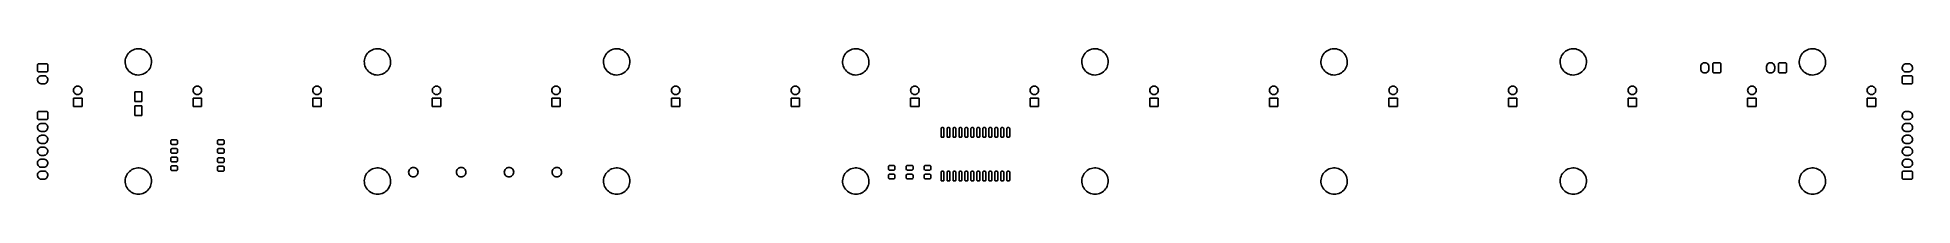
# Model space of a CAD drawing. Extents: x 17 to 415, y -139 to -108.
import ezdxf

# ---------------------------------------------------------------- set-up
doc = ezdxf.new("R2010")
doc.units = 0
doc.layers.add('BLACK', color=7, linetype='CONTINUOUS')

msp = doc.modelspace()

# ---------------------------------------------------------------- linework, layer by layer
at = {"layer": 'BLACK', "linetype": 'CONTINUOUS'}
for p, q in [((16.685, -111.14), (16.704, -111.044)), ((16.685, -112.38), (16.685, -111.14)), ((16.704, -111.044), (16.7582, -110.963)), ((16.7582, -110.963), (16.8393, -110.909)), ((16.8393, -110.909), (16.935, -110.89)), ((16.935, -110.89), (18.625, -110.89)), ((18.625, -110.89), (18.7207, -110.909)), ((18.7207, -110.909), (18.8018, -110.963)), ((18.8018, -110.963), (18.856, -111.044)), ((18.856, -111.044), (18.875, -111.14)), ((18.875, -111.14), (18.875, -112.38)), ((35.3014, -110.402), (35.33, -110.081)), ((35.3098, -110.724), (35.3014, -110.402)), ((35.3552, -111.043), (35.3098, -110.724)), ((35.33, -110.081), (35.3954, -109.765)), ((35.437, -111.355), (35.3552, -111.043)), ((35.3954, -109.765), (35.4966, -109.459)), ((35.5541, -111.656), (35.437, -111.355)), ((35.4966, -109.459), (35.6323, -109.167)), ((35.6323, -109.167), (35.8008, -108.892)), ((35.8008, -108.892), (35.9997, -108.638)), ((35.9997, -108.638), (36.2264, -108.409)), ((36.2264, -108.409), (36.478, -108.208)), ((36.478, -108.208), (36.7511, -108.036)), ((36.7511, -108.036), (37.042, -107.898)), ((37.042, -107.898), (37.347, -107.793)), ((37.347, -107.793), (37.662, -107.724)), ((37.662, -107.724), (37.9827, -107.692)), ((37.9827, -107.692), (38.3051, -107.698)), ((38.3051, -107.698), (38.6247, -107.74)), ((38.6247, -107.74), (38.9373, -107.818)), ((38.9373, -107.818), (39.2389, -107.932)), ((39.2389, -107.932), (39.5253, -108.08)), ((39.5253, -108.08), (39.7929, -108.26)), ((39.7929, -108.26), (40.038, -108.469)), ((40.038, -108.469), (40.2574, -108.705)), ((40.2574, -108.705), (40.4483, -108.965)), ((40.4483, -108.965), (40.608, -109.245)), ((40.608, -109.245), (40.7345, -109.542)), ((40.7805, -111.299), (40.6697, -111.602)), ((40.7345, -109.542), (40.826, -109.851)), ((40.8557, -110.986), (40.7805, -111.299)), ((40.826, -109.851), (40.8814, -110.168)), ((40.8945, -110.666), (40.8557, -110.986)), ((40.8814, -110.168), (40.9, -110.49)), ((40.9, -110.49), (40.8945, -110.666)), ((86.1014, -110.402), (86.13, -110.081)), ((86.1098, -110.724), (86.1014, -110.402)), ((86.1552, -111.043), (86.1098, -110.724)), ((86.13, -110.081), (86.1954, -109.765)), ((86.237, -111.355), (86.1552, -111.043)), ((86.1954, -109.765), (86.2966, -109.459)), ((86.3541, -111.656), (86.237, -111.355)), ((86.2966, -109.459), (86.4323, -109.167)), ((86.4323, -109.167), (86.6008, -108.892)), ((86.6008, -108.892), (86.7997, -108.638)), ((86.7997, -108.638), (87.0264, -108.409)), ((87.0264, -108.409), (87.278, -108.208)), ((87.278, -108.208), (87.5511, -108.036)), ((87.5511, -108.036), (87.842, -107.898)), ((87.842, -107.898), (88.147, -107.793)), ((88.147, -107.793), (88.462, -107.724)), ((88.462, -107.724), (88.7827, -107.692)), ((88.7827, -107.692), (89.1051, -107.698)), ((89.1051, -107.698), (89.4247, -107.74)), ((89.4247, -107.74), (89.7373, -107.818)), ((89.7373, -107.818), (90.0389, -107.932)), ((90.0389, -107.932), (90.3253, -108.08)), ((90.3253, -108.08), (90.5929, -108.26)), ((90.5929, -108.26), (90.838, -108.469)), ((90.838, -108.469), (91.0574, -108.705)), ((91.0574, -108.705), (91.2483, -108.965)), ((91.2483, -108.965), (91.408, -109.245)), ((91.408, -109.245), (91.5345, -109.542)), ((91.5805, -111.299), (91.4697, -111.602)), ((91.5345, -109.542), (91.626, -109.851)), ((91.6557, -110.986), (91.5805, -111.299)), ((91.626, -109.851), (91.6814, -110.168)), ((91.6945, -110.666), (91.6557, -110.986)), ((91.6814, -110.168), (91.7, -110.49)), ((91.7, -110.49), (91.6945, -110.666)), ((136.901, -110.402), (136.93, -110.081)), ((136.91, -110.724), (136.901, -110.402)), ((136.955, -111.043), (136.91, -110.724)), ((136.93, -110.081), (136.995, -109.765)), ((137.037, -111.355), (136.955, -111.043)), ((136.995, -109.765), (137.097, -109.459)), ((137.154, -111.656), (137.037, -111.355)), ((137.097, -109.459), (137.232, -109.167)), ((137.232, -109.167), (137.401, -108.892)), ((137.401, -108.892), (137.6, -108.638)), ((137.6, -108.638), (137.826, -108.409)), ((137.826, -108.409), (138.078, -108.208)), ((138.078, -108.208), (138.351, -108.036)), ((138.351, -108.036), (138.642, -107.898)), ((138.642, -107.898), (138.947, -107.793)), ((138.947, -107.793), (139.262, -107.724)), ((139.262, -107.724), (139.583, -107.692)), ((139.583, -107.692), (139.905, -107.698)), ((139.905, -107.698), (140.225, -107.74)), ((140.225, -107.74), (140.537, -107.818)), ((140.537, -107.818), (140.839, -107.932)), ((140.839, -107.932), (141.125, -108.08)), ((141.125, -108.08), (141.393, -108.26)), ((141.393, -108.26), (141.638, -108.469)), ((141.638, -108.469), (141.857, -108.705)), ((141.857, -108.705), (142.048, -108.965)), ((142.048, -108.965), (142.208, -109.245)), ((142.208, -109.245), (142.334, -109.542)), ((142.38, -111.299), (142.27, -111.602)), ((142.334, -109.542), (142.426, -109.851)), ((142.456, -110.986), (142.38, -111.299)), ((142.426, -109.851), (142.481, -110.168)), ((142.494, -110.666), (142.456, -110.986)), ((142.481, -110.168), (142.5, -110.49)), ((142.5, -110.49), (142.494, -110.666)), ((187.701, -110.402), (187.73, -110.081)), ((187.71, -110.724), (187.701, -110.402)), ((187.755, -111.043), (187.71, -110.724)), ((187.73, -110.081), (187.795, -109.765)), ((187.837, -111.355), (187.755, -111.043)), ((187.795, -109.765), (187.897, -109.459)), ((187.954, -111.656), (187.837, -111.355)), ((187.897, -109.459), (188.032, -109.167)), ((188.032, -109.167), (188.201, -108.892)), ((188.201, -108.892), (188.4, -108.638)), ((188.4, -108.638), (188.626, -108.409)), ((188.626, -108.409), (188.878, -108.208)), ((188.878, -108.208), (189.151, -108.036)), ((189.151, -108.036), (189.442, -107.898)), ((189.442, -107.898), (189.747, -107.793)), ((189.747, -107.793), (190.062, -107.724)), ((190.062, -107.724), (190.383, -107.692)), ((190.383, -107.692), (190.705, -107.698)), ((190.705, -107.698), (191.025, -107.74)), ((191.025, -107.74), (191.337, -107.818)), ((191.337, -107.818), (191.639, -107.932)), ((191.639, -107.932), (191.925, -108.08)), ((191.925, -108.08), (192.193, -108.26)), ((192.193, -108.26), (192.438, -108.469)), ((192.438, -108.469), (192.657, -108.705)), ((192.657, -108.705), (192.848, -108.965)), ((192.848, -108.965), (193.008, -109.245)), ((193.008, -109.245), (193.134, -109.542)), ((193.18, -111.299), (193.07, -111.602)), ((193.134, -109.542), (193.226, -109.851)), ((193.256, -110.986), (193.18, -111.299)), ((193.226, -109.851), (193.281, -110.168)), ((193.294, -110.666), (193.256, -110.986)), ((193.281, -110.168), (193.3, -110.49)), ((193.3, -110.49), (193.294, -110.666)), ((238.501, -110.402), (238.53, -110.081)), ((238.51, -110.724), (238.501, -110.402)), ((238.555, -111.043), (238.51, -110.724)), ((238.53, -110.081), (238.595, -109.765)), ((238.637, -111.355), (238.555, -111.043)), ((238.595, -109.765), (238.697, -109.459)), ((238.754, -111.656), (238.637, -111.355)), ((238.697, -109.459), (238.832, -109.167)), ((238.832, -109.167), (239.001, -108.892)), ((239.001, -108.892), (239.2, -108.638)), ((239.2, -108.638), (239.426, -108.409)), ((239.426, -108.409), (239.678, -108.208)), ((239.678, -108.208), (239.951, -108.036)), ((239.951, -108.036), (240.242, -107.898)), ((240.242, -107.898), (240.547, -107.793)), ((240.547, -107.793), (240.862, -107.724)), ((240.862, -107.724), (241.183, -107.692)), ((241.183, -107.692), (241.505, -107.698)), ((241.505, -107.698), (241.825, -107.74)), ((241.825, -107.74), (242.137, -107.818)), ((242.137, -107.818), (242.439, -107.932)), ((242.439, -107.932), (242.725, -108.08)), ((242.725, -108.08), (242.993, -108.26)), ((242.993, -108.26), (243.238, -108.469)), ((243.238, -108.469), (243.457, -108.705)), ((243.457, -108.705), (243.648, -108.965)), ((243.648, -108.965), (243.808, -109.245)), ((243.808, -109.245), (243.934, -109.542)), ((243.98, -111.299), (243.87, -111.602)), ((243.934, -109.542), (244.026, -109.851)), ((244.056, -110.986), (243.98, -111.299)), ((244.026, -109.851), (244.081, -110.168)), ((244.094, -110.666), (244.056, -110.986)), ((244.081, -110.168), (244.1, -110.49)), ((244.1, -110.49), (244.094, -110.666)), ((289.301, -110.402), (289.33, -110.081)), ((289.31, -110.724), (289.301, -110.402)), ((289.355, -111.043), (289.31, -110.724)), ((289.33, -110.081), (289.395, -109.765)), ((289.437, -111.355), (289.355, -111.043)), ((289.395, -109.765), (289.497, -109.459)), ((289.554, -111.656), (289.437, -111.355)), ((289.497, -109.459), (289.632, -109.167)), ((289.632, -109.167), (289.801, -108.892)), ((289.801, -108.892), (290, -108.638)), ((290, -108.638), (290.226, -108.409)), ((290.226, -108.409), (290.478, -108.208)), ((290.478, -108.208), (290.751, -108.036)), ((290.751, -108.036), (291.042, -107.898)), ((291.042, -107.898), (291.347, -107.793)), ((291.347, -107.793), (291.662, -107.724)), ((291.662, -107.724), (291.983, -107.692)), ((291.983, -107.692), (292.305, -107.698)), ((292.305, -107.698), (292.625, -107.74)), ((292.625, -107.74), (292.937, -107.818)), ((292.937, -107.818), (293.239, -107.932)), ((293.239, -107.932), (293.525, -108.08)), ((293.525, -108.08), (293.793, -108.26)), ((293.793, -108.26), (294.038, -108.469)), ((294.038, -108.469), (294.257, -108.705)), ((294.257, -108.705), (294.448, -108.965)), ((294.448, -108.965), (294.608, -109.245)), ((294.608, -109.245), (294.734, -109.542)), ((294.78, -111.299), (294.67, -111.602)), ((294.734, -109.542), (294.826, -109.851)), ((294.856, -110.986), (294.78, -111.299)), ((294.826, -109.851), (294.881, -110.168)), ((294.894, -110.666), (294.856, -110.986)), ((294.881, -110.168), (294.9, -110.49)), ((294.9, -110.49), (294.894, -110.666)), ((340.101, -110.402), (340.13, -110.081)), ((340.11, -110.724), (340.101, -110.402)), ((340.155, -111.043), (340.11, -110.724)), ((340.13, -110.081), (340.195, -109.765)), ((340.237, -111.355), (340.155, -111.043)), ((340.195, -109.765), (340.297, -109.459)), ((340.354, -111.656), (340.237, -111.355)), ((340.297, -109.459), (340.432, -109.167)), ((340.432, -109.167), (340.601, -108.892)), ((340.601, -108.892), (340.8, -108.638)), ((340.8, -108.638), (341.026, -108.409)), ((341.026, -108.409), (341.278, -108.208)), ((341.278, -108.208), (341.551, -108.036)), ((341.551, -108.036), (341.842, -107.898)), ((341.842, -107.898), (342.147, -107.793)), ((342.147, -107.793), (342.462, -107.724)), ((342.462, -107.724), (342.783, -107.692)), ((342.783, -107.692), (343.105, -107.698)), ((343.105, -107.698), (343.425, -107.74)), ((343.425, -107.74), (343.737, -107.818)), ((343.737, -107.818), (344.039, -107.932)), ((344.039, -107.932), (344.325, -108.08)), ((344.325, -108.08), (344.593, -108.26)), ((344.593, -108.26), (344.838, -108.469)), ((344.838, -108.469), (345.057, -108.705)), ((345.057, -108.705), (345.248, -108.965)), ((345.248, -108.965), (345.408, -109.245)), ((345.408, -109.245), (345.534, -109.542)), ((345.58, -111.299), (345.47, -111.602)), ((345.534, -109.542), (345.626, -109.851)), ((345.656, -110.986), (345.58, -111.299)), ((345.626, -109.851), (345.681, -110.168)), ((345.694, -110.666), (345.656, -110.986)), ((345.681, -110.168), (345.7, -110.49)), ((345.7, -110.49), (345.694, -110.666)), ((369.97, -111.535), (369.975, -111.438)), ((369.975, -111.438), (370.016, -111.255)), ((370.016, -111.255), (370.096, -111.084)), ((370.096, -111.084), (370.21, -110.935)), ((370.21, -110.935), (370.354, -110.814)), ((370.354, -110.814), (370.52, -110.726)), ((370.52, -110.726), (370.701, -110.676)), ((370.701, -110.676), (370.889, -110.666)), ((370.889, -110.666), (371.074, -110.697)), ((371.074, -110.697), (371.248, -110.767)), ((371.248, -110.767), (371.404, -110.872)), ((371.404, -110.872), (371.533, -111.009)), ((371.533, -111.009), (371.63, -111.17)), ((371.63, -111.17), (371.69, -111.348)), ((371.69, -111.348), (371.71, -111.535)), ((372.51, -110.915), (372.529, -110.819)), ((372.51, -112.605), (372.51, -110.915)), ((372.529, -110.819), (372.583, -110.738)), ((372.583, -110.738), (372.664, -110.684)), ((372.664, -110.684), (372.76, -110.665)), ((372.76, -110.665), (374, -110.665)), ((374, -110.665), (374.096, -110.684)), ((374.096, -110.684), (374.177, -110.738)), ((374.177, -110.738), (374.231, -110.819)), ((374.231, -110.819), (374.25, -110.915)), ((374.25, -110.915), (374.25, -112.605)), ((383.94, -111.535), (383.945, -111.438)), ((383.945, -111.438), (383.986, -111.255)), ((383.986, -111.255), (384.066, -111.084)), ((384.066, -111.084), (384.18, -110.935)), ((384.18, -110.935), (384.324, -110.814)), ((384.324, -110.814), (384.49, -110.726)), ((384.49, -110.726), (384.671, -110.676)), ((384.671, -110.676), (384.859, -110.666)), ((384.859, -110.666), (385.044, -110.697)), ((385.044, -110.697), (385.218, -110.767)), ((385.218, -110.767), (385.374, -110.872)), ((385.374, -110.872), (385.503, -111.009)), ((385.503, -111.009), (385.6, -111.17)), ((385.6, -111.17), (385.66, -111.348)), ((385.66, -111.348), (385.68, -111.535)), ((386.48, -110.915), (386.499, -110.819)), ((386.48, -112.605), (386.48, -110.915)), ((386.499, -110.819), (386.553, -110.738)), ((386.553, -110.738), (386.634, -110.684)), ((386.634, -110.684), (386.73, -110.665)), ((386.73, -110.665), (387.97, -110.665)), ((387.97, -110.665), (388.066, -110.684)), ((388.066, -110.684), (388.147, -110.738)), ((388.147, -110.738), (388.201, -110.819)), ((388.201, -110.819), (388.22, -110.915)), ((388.22, -110.915), (388.22, -112.605)), ((390.901, -110.402), (390.93, -110.081)), ((390.91, -110.724), (390.901, -110.402)), ((390.955, -111.043), (390.91, -110.724)), ((390.93, -110.081), (390.995, -109.765)), ((391.037, -111.355), (390.955, -111.043)), ((390.995, -109.765), (391.097, -109.459)), ((391.154, -111.656), (391.037, -111.355)), ((391.097, -109.459), (391.232, -109.167)), ((391.232, -109.167), (391.401, -108.892)), ((391.401, -108.892), (391.6, -108.638)), ((391.6, -108.638), (391.826, -108.409)), ((391.826, -108.409), (392.078, -108.208)), ((392.078, -108.208), (392.351, -108.036)), ((392.351, -108.036), (392.642, -107.898)), ((392.642, -107.898), (392.947, -107.793)), ((392.947, -107.793), (393.262, -107.724)), ((393.262, -107.724), (393.583, -107.692)), ((393.583, -107.692), (393.905, -107.698)), ((393.905, -107.698), (394.225, -107.74)), ((394.225, -107.74), (394.537, -107.818)), ((394.537, -107.818), (394.839, -107.932)), ((394.839, -107.932), (395.125, -108.08)), ((395.125, -108.08), (395.393, -108.26)), ((395.393, -108.26), (395.638, -108.469)), ((395.638, -108.469), (395.857, -108.705)), ((395.857, -108.705), (396.048, -108.965)), ((396.048, -108.965), (396.208, -109.245)), ((396.208, -109.245), (396.334, -109.542)), ((396.38, -111.299), (396.27, -111.602)), ((396.334, -109.542), (396.426, -109.851)), ((396.456, -110.986), (396.38, -111.299)), ((396.426, -109.851), (396.481, -110.168)), ((396.494, -110.666), (396.456, -110.986)), ((396.481, -110.168), (396.5, -110.49)), ((396.5, -110.49), (396.494, -110.666)), ((412.796, -111.526), (412.866, -111.352)), ((412.866, -111.352), (412.971, -111.196)), ((412.971, -111.196), (413.108, -111.067)), ((413.108, -111.067), (413.269, -110.97)), ((413.269, -110.97), (413.447, -110.91)), ((413.447, -110.91), (413.634, -110.89)), ((413.634, -110.89), (414.084, -110.89)), ((414.084, -110.89), (414.181, -110.895)), ((414.181, -110.895), (414.364, -110.936)), ((414.364, -110.936), (414.535, -111.016)), ((414.535, -111.016), (414.684, -111.13)), ((414.684, -111.13), (414.805, -111.274)), ((414.805, -111.274), (414.893, -111.44)), ((414.893, -111.44), (414.943, -111.621)), ((16.704, -112.476), (16.685, -112.38)), ((16.6864, -114.251), (16.717, -114.066)), ((16.6962, -114.439), (16.6864, -114.251)), ((16.7461, -114.62), (16.6962, -114.439)), ((16.7582, -112.557), (16.704, -112.476)), ((16.717, -114.066), (16.7868, -113.892)), ((16.8337, -114.786), (16.7461, -114.62)), ((16.8393, -112.611), (16.7582, -112.557)), ((16.7868, -113.892), (16.8925, -113.736)), ((16.955, -114.93), (16.8337, -114.786)), ((16.935, -112.63), (16.8393, -112.611)), ((16.8925, -113.736), (17.029, -113.607)), ((18.625, -112.63), (16.935, -112.63)), ((17.1043, -115.044), (16.955, -114.93)), ((17.029, -113.607), (17.1901, -113.51)), ((17.2746, -115.124), (17.1043, -115.044)), ((17.1901, -113.51), (17.3682, -113.45)), ((17.458, -115.165), (17.2746, -115.124)), ((17.3682, -113.45), (17.555, -113.43)), ((17.555, -115.17), (17.458, -115.165)), ((17.555, -113.43), (18.005, -113.43)), ((18.005, -115.17), (17.555, -115.17)), ((18.005, -113.43), (18.102, -113.435)), ((18.1918, -115.15), (18.005, -115.17)), ((18.102, -113.435), (18.2854, -113.476)), ((18.3699, -115.09), (18.1918, -115.15)), ((18.2854, -113.476), (18.4557, -113.556)), ((18.531, -114.993), (18.3699, -115.09)), ((18.4557, -113.556), (18.605, -113.67)), ((18.6675, -114.864), (18.531, -114.993)), ((18.605, -113.67), (18.7263, -113.814)), ((18.7207, -112.611), (18.625, -112.63)), ((18.7732, -114.708), (18.6675, -114.864)), ((18.8018, -112.557), (18.7207, -112.611)), ((18.7263, -113.814), (18.8139, -113.98)), ((18.843, -114.534), (18.7732, -114.708)), ((18.856, -112.476), (18.8018, -112.557)), ((18.8139, -113.98), (18.8638, -114.161)), ((18.8736, -114.349), (18.843, -114.534)), ((18.875, -112.38), (18.856, -112.476)), ((18.8638, -114.161), (18.8736, -114.349)), ((35.705, -111.94), (35.5541, -111.656)), ((35.8876, -112.206), (35.705, -111.94)), ((36.0995, -112.449), (35.8876, -112.206)), ((36.3379, -112.666), (36.0995, -112.449)), ((36.5997, -112.854), (36.3379, -112.666)), ((36.8814, -113.011), (36.5997, -112.854)), ((37.1792, -113.134), (36.8814, -113.011)), ((37.4892, -113.223), (37.1792, -113.134)), ((37.8073, -113.275), (37.4892, -113.223)), ((38.1293, -113.29), (37.8073, -113.275)), ((38.4509, -113.268), (38.1293, -113.29)), ((38.7679, -113.209), (38.4509, -113.268)), ((39.076, -113.114), (38.7679, -113.209)), ((39.3712, -112.985), (39.076, -113.114)), ((39.6495, -112.822), (39.3712, -112.985)), ((39.9073, -112.629), (39.6495, -112.822)), ((40.1411, -112.407), (39.9073, -112.629)), ((40.3479, -112.159), (40.1411, -112.407)), ((40.5249, -111.89), (40.3479, -112.159)), ((40.6697, -111.602), (40.5249, -111.89)), ((86.505, -111.94), (86.3541, -111.656)), ((86.6876, -112.206), (86.505, -111.94)), ((86.8995, -112.449), (86.6876, -112.206)), ((87.1379, -112.666), (86.8995, -112.449)), ((87.3997, -112.854), (87.1379, -112.666)), ((87.6814, -113.011), (87.3997, -112.854)), ((87.9792, -113.134), (87.6814, -113.011)), ((88.2892, -113.223), (87.9792, -113.134)), ((88.6073, -113.275), (88.2892, -113.223)), ((88.9293, -113.29), (88.6073, -113.275)), ((89.2509, -113.268), (88.9293, -113.29)), ((89.5679, -113.209), (89.2509, -113.268)), ((89.876, -113.114), (89.5679, -113.209)), ((90.1712, -112.985), (89.876, -113.114)), ((90.4495, -112.822), (90.1712, -112.985)), ((90.7073, -112.629), (90.4495, -112.822)), ((90.9411, -112.407), (90.7073, -112.629)), ((91.1479, -112.159), (90.9411, -112.407)), ((91.3249, -111.89), (91.1479, -112.159)), ((91.4697, -111.602), (91.3249, -111.89)), ((137.305, -111.94), (137.154, -111.656)), ((137.488, -112.206), (137.305, -111.94)), ((137.699, -112.449), (137.488, -112.206)), ((137.938, -112.666), (137.699, -112.449)), ((138.2, -112.854), (137.938, -112.666)), ((138.481, -113.011), (138.2, -112.854)), ((138.779, -113.134), (138.481, -113.011)), ((139.089, -113.223), (138.779, -113.134)), ((139.407, -113.275), (139.089, -113.223)), ((139.729, -113.29), (139.407, -113.275)), ((140.051, -113.268), (139.729, -113.29)), ((140.368, -113.209), (140.051, -113.268)), ((140.676, -113.114), (140.368, -113.209)), ((140.971, -112.985), (140.676, -113.114)), ((141.249, -112.822), (140.971, -112.985)), ((141.507, -112.629), (141.249, -112.822)), ((141.741, -112.407), (141.507, -112.629)), ((141.948, -112.159), (141.741, -112.407)), ((142.125, -111.89), (141.948, -112.159)), ((142.27, -111.602), (142.125, -111.89)), ((188.105, -111.94), (187.954, -111.656)), ((188.288, -112.206), (188.105, -111.94)), ((188.499, -112.449), (188.288, -112.206)), ((188.738, -112.666), (188.499, -112.449)), ((189, -112.854), (188.738, -112.666)), ((189.281, -113.011), (189, -112.854)), ((189.579, -113.134), (189.281, -113.011)), ((189.889, -113.223), (189.579, -113.134)), ((190.207, -113.275), (189.889, -113.223)), ((190.529, -113.29), (190.207, -113.275)), ((190.851, -113.268), (190.529, -113.29)), ((191.168, -113.209), (190.851, -113.268)), ((191.476, -113.114), (191.168, -113.209)), ((191.771, -112.985), (191.476, -113.114)), ((192.049, -112.822), (191.771, -112.985)), ((192.307, -112.629), (192.049, -112.822)), ((192.541, -112.407), (192.307, -112.629)), ((192.748, -112.159), (192.541, -112.407)), ((192.925, -111.89), (192.748, -112.159)), ((193.07, -111.602), (192.925, -111.89)), ((238.905, -111.94), (238.754, -111.656)), ((239.088, -112.206), (238.905, -111.94)), ((239.299, -112.449), (239.088, -112.206)), ((239.538, -112.666), (239.299, -112.449)), ((239.8, -112.854), (239.538, -112.666)), ((240.081, -113.011), (239.8, -112.854)), ((240.379, -113.134), (240.081, -113.011)), ((240.689, -113.223), (240.379, -113.134)), ((241.007, -113.275), (240.689, -113.223)), ((241.329, -113.29), (241.007, -113.275)), ((241.651, -113.268), (241.329, -113.29)), ((241.968, -113.209), (241.651, -113.268)), ((242.276, -113.114), (241.968, -113.209)), ((242.571, -112.985), (242.276, -113.114)), ((242.849, -112.822), (242.571, -112.985)), ((243.107, -112.629), (242.849, -112.822)), ((243.341, -112.407), (243.107, -112.629)), ((243.548, -112.159), (243.341, -112.407)), ((243.725, -111.89), (243.548, -112.159)), ((243.87, -111.602), (243.725, -111.89)), ((289.705, -111.94), (289.554, -111.656)), ((289.888, -112.206), (289.705, -111.94)), ((290.099, -112.449), (289.888, -112.206)), ((290.338, -112.666), (290.099, -112.449)), ((290.6, -112.854), (290.338, -112.666)), ((290.881, -113.011), (290.6, -112.854)), ((291.179, -113.134), (290.881, -113.011)), ((291.489, -113.223), (291.179, -113.134)), ((291.807, -113.275), (291.489, -113.223)), ((292.129, -113.29), (291.807, -113.275)), ((292.451, -113.268), (292.129, -113.29)), ((292.768, -113.209), (292.451, -113.268)), ((293.076, -113.114), (292.768, -113.209)), ((293.371, -112.985), (293.076, -113.114)), ((293.649, -112.822), (293.371, -112.985)), ((293.907, -112.629), (293.649, -112.822)), ((294.141, -112.407), (293.907, -112.629)), ((294.348, -112.159), (294.141, -112.407)), ((294.525, -111.89), (294.348, -112.159)), ((294.67, -111.602), (294.525, -111.89)), ((340.505, -111.94), (340.354, -111.656)), ((340.688, -112.206), (340.505, -111.94)), ((340.899, -112.449), (340.688, -112.206)), ((341.138, -112.666), (340.899, -112.449)), ((341.4, -112.854), (341.138, -112.666)), ((341.681, -113.011), (341.4, -112.854)), ((341.979, -113.134), (341.681, -113.011)), ((342.289, -113.223), (341.979, -113.134)), ((342.607, -113.275), (342.289, -113.223)), ((342.929, -113.29), (342.607, -113.275)), ((343.251, -113.268), (342.929, -113.29)), ((343.568, -113.209), (343.251, -113.268)), ((343.876, -113.114), (343.568, -113.209)), ((344.171, -112.985), (343.876, -113.114)), ((344.449, -112.822), (344.171, -112.985)), ((344.707, -112.629), (344.449, -112.822)), ((344.941, -112.407), (344.707, -112.629)), ((345.148, -112.159), (344.941, -112.407)), ((345.325, -111.89), (345.148, -112.159)), ((345.47, -111.602), (345.325, -111.89)), ((369.97, -111.985), (369.97, -111.535)), ((369.99, -112.172), (369.97, -111.985)), ((370.05, -112.35), (369.99, -112.172)), ((370.147, -112.511), (370.05, -112.35)), ((370.276, -112.648), (370.147, -112.511)), ((370.432, -112.753), (370.276, -112.648)), ((370.606, -112.823), (370.432, -112.753)), ((370.791, -112.854), (370.606, -112.823)), ((370.979, -112.844), (370.791, -112.854)), ((371.16, -112.794), (370.979, -112.844)), ((371.326, -112.706), (371.16, -112.794)), ((371.47, -112.585), (371.326, -112.706)), ((371.584, -112.436), (371.47, -112.585)), ((371.664, -112.265), (371.584, -112.436)), ((371.705, -112.082), (371.664, -112.265)), ((371.71, -111.985), (371.705, -112.082)), ((371.71, -111.535), (371.71, -111.985)), ((372.529, -112.701), (372.51, -112.605)), ((372.583, -112.782), (372.529, -112.701)), ((372.664, -112.836), (372.583, -112.782)), ((372.76, -112.855), (372.664, -112.836)), ((374, -112.855), (372.76, -112.855)), ((374.096, -112.836), (374, -112.855)), ((374.177, -112.782), (374.096, -112.836)), ((374.231, -112.701), (374.177, -112.782)), ((374.25, -112.605), (374.231, -112.701)), ((383.94, -111.985), (383.94, -111.535)), ((383.96, -112.172), (383.94, -111.985)), ((384.02, -112.35), (383.96, -112.172)), ((384.117, -112.511), (384.02, -112.35)), ((384.246, -112.648), (384.117, -112.511)), ((384.402, -112.753), (384.246, -112.648)), ((384.576, -112.823), (384.402, -112.753)), ((384.761, -112.854), (384.576, -112.823)), ((384.949, -112.844), (384.761, -112.854)), ((385.13, -112.794), (384.949, -112.844)), ((385.296, -112.706), (385.13, -112.794)), ((385.44, -112.585), (385.296, -112.706)), ((385.554, -112.436), (385.44, -112.585)), ((385.634, -112.265), (385.554, -112.436)), ((385.675, -112.082), (385.634, -112.265)), ((385.68, -111.985), (385.675, -112.082)), ((385.68, -111.535), (385.68, -111.985)), ((386.499, -112.701), (386.48, -112.605)), ((386.553, -112.782), (386.499, -112.701)), ((386.634, -112.836), (386.553, -112.782)), ((386.73, -112.855), (386.634, -112.836)), ((387.97, -112.855), (386.73, -112.855)), ((388.066, -112.836), (387.97, -112.855)), ((388.147, -112.782), (388.066, -112.836)), ((388.201, -112.701), (388.147, -112.782)), ((388.22, -112.605), (388.201, -112.701)), ((391.305, -111.94), (391.154, -111.656)), ((391.488, -112.206), (391.305, -111.94)), ((391.699, -112.449), (391.488, -112.206)), ((391.938, -112.666), (391.699, -112.449)), ((392.2, -112.854), (391.938, -112.666)), ((392.481, -113.011), (392.2, -112.854)), ((392.779, -113.134), (392.481, -113.011)), ((393.089, -113.223), (392.779, -113.134)), ((393.407, -113.275), (393.089, -113.223)), ((393.729, -113.29), (393.407, -113.275)), ((394.051, -113.268), (393.729, -113.29)), ((394.368, -113.209), (394.051, -113.268)), ((394.676, -113.114), (394.368, -113.209)), ((394.971, -112.985), (394.676, -113.114)), ((395.249, -112.822), (394.971, -112.985)), ((395.507, -112.629), (395.249, -112.822)), ((395.741, -112.407), (395.507, -112.629)), ((395.948, -112.159), (395.741, -112.407)), ((396.125, -111.89), (395.948, -112.159)), ((396.27, -111.602), (396.125, -111.89)), ((412.764, -113.68), (412.783, -113.584)), ((412.764, -114.92), (412.764, -113.68)), ((412.783, -115.016), (412.764, -114.92)), ((412.765, -111.711), (412.796, -111.526)), ((412.775, -111.899), (412.765, -111.711)), ((412.825, -112.08), (412.775, -111.899)), ((412.783, -113.584), (412.837, -113.503)), ((412.837, -115.097), (412.783, -115.016)), ((412.913, -112.246), (412.825, -112.08)), ((412.837, -113.503), (412.918, -113.449)), ((412.918, -115.151), (412.837, -115.097)), ((413.034, -112.39), (412.913, -112.246)), ((412.918, -113.449), (413.014, -113.43)), ((413.014, -115.17), (412.918, -115.151)), ((413.014, -113.43), (414.704, -113.43)), ((414.704, -115.17), (413.014, -115.17)), ((413.183, -112.504), (413.034, -112.39)), ((413.354, -112.584), (413.183, -112.504)), ((413.537, -112.625), (413.354, -112.584)), ((413.634, -112.63), (413.537, -112.625)), ((414.084, -112.63), (413.634, -112.63)), ((414.271, -112.61), (414.084, -112.63)), ((414.449, -112.55), (414.271, -112.61)), ((414.61, -112.453), (414.449, -112.55)), ((414.747, -112.324), (414.61, -112.453)), ((414.704, -113.43), (414.8, -113.449)), ((414.8, -115.151), (414.704, -115.17)), ((414.852, -112.168), (414.747, -112.324)), ((414.8, -113.449), (414.881, -113.503)), ((414.881, -115.097), (414.8, -115.151)), ((414.922, -111.994), (414.852, -112.168)), ((414.881, -113.503), (414.935, -113.584)), ((414.935, -115.016), (414.881, -115.097)), ((414.953, -111.809), (414.922, -111.994)), ((414.935, -113.584), (414.954, -113.68)), ((414.954, -114.92), (414.935, -115.016)), ((414.943, -111.621), (414.953, -111.809)), ((414.954, -113.68), (414.954, -114.92)), ((24.339, -116.551), (24.3587, -116.364)), ((24.3587, -116.738), (24.339, -116.551)), ((24.339, -119.991), (24.339, -118.191)), ((24.339, -118.191), (26.139, -118.191)), ((24.3587, -116.364), (24.4168, -116.185)), ((24.4168, -116.917), (24.3587, -116.738)), ((24.4168, -116.185), (24.5109, -116.022)), ((24.5109, -117.08), (24.4168, -116.917)), ((24.5109, -116.022), (24.6368, -115.882)), ((24.6368, -117.22), (24.5109, -117.08)), ((24.6368, -115.882), (24.789, -115.772)), ((24.789, -117.33), (24.6368, -117.22)), ((24.789, -115.772), (24.9609, -115.695)), ((24.9609, -117.407), (24.789, -117.33)), ((24.9609, -115.695), (25.145, -115.656)), ((25.145, -117.446), (24.9609, -117.407)), ((25.145, -115.656), (25.3331, -115.656)), ((25.3331, -117.446), (25.145, -117.446)), ((25.3331, -115.656), (25.5171, -115.695)), ((25.5171, -117.407), (25.3331, -117.446)), ((25.5171, -115.695), (25.689, -115.772)), ((25.689, -117.33), (25.5171, -117.407)), ((25.689, -115.772), (25.8412, -115.882)), ((25.8412, -117.22), (25.689, -117.33)), ((25.8412, -115.882), (25.9671, -116.022)), ((25.9671, -117.08), (25.8412, -117.22)), ((25.9671, -116.022), (26.0612, -116.185)), ((26.0612, -116.917), (25.9671, -117.08)), ((26.0612, -116.185), (26.1194, -116.364)), ((26.1194, -116.738), (26.0612, -116.917)), ((26.1194, -116.364), (26.139, -116.551)), ((26.139, -116.551), (26.1194, -116.738)), ((26.139, -118.191), (26.139, -119.991)), ((37.35, -118.93), (37.35, -116.88)), ((37.35, -116.88), (38.85, -116.88)), ((38.85, -118.93), (37.35, -118.93)), ((38.85, -116.88), (38.85, -118.93)), ((49.739, -116.551), (49.7587, -116.364)), ((49.7587, -116.738), (49.739, -116.551)), ((49.739, -119.991), (49.739, -118.191)), ((49.739, -118.191), (51.539, -118.191)), ((49.7587, -116.364), (49.8168, -116.185)), ((49.8168, -116.917), (49.7587, -116.738)), ((49.8168, -116.185), (49.9109, -116.022)), ((49.9109, -117.08), (49.8168, -116.917)), ((49.9109, -116.022), (50.0368, -115.882)), ((50.0368, -117.22), (49.9109, -117.08)), ((50.0368, -115.882), (50.189, -115.772)), ((50.189, -117.33), (50.0368, -117.22)), ((50.189, -115.772), (50.3609, -115.695)), ((50.3609, -117.407), (50.189, -117.33)), ((50.3609, -115.695), (50.545, -115.656)), ((50.545, -117.446), (50.3609, -117.407)), ((50.545, -115.656), (50.7331, -115.656)), ((50.7331, -117.446), (50.545, -117.446)), ((50.7331, -115.656), (50.9171, -115.695)), ((50.9171, -117.407), (50.7331, -117.446)), ((50.9171, -115.695), (51.089, -115.772)), ((51.089, -117.33), (50.9171, -117.407)), ((51.089, -115.772), (51.2413, -115.882)), ((51.2413, -117.22), (51.089, -117.33)), ((51.2413, -115.882), (51.3671, -116.022)), ((51.3671, -117.08), (51.2413, -117.22)), ((51.3671, -116.022), (51.4612, -116.185)), ((51.4612, -116.917), (51.3671, -117.08)), ((51.4612, -116.185), (51.5194, -116.364)), ((51.5194, -116.738), (51.4612, -116.917)), ((51.5194, -116.364), (51.539, -116.551)), ((51.539, -116.551), (51.5194, -116.738)), ((51.539, -118.191), (51.539, -119.991)), ((75.139, -116.551), (75.1587, -116.364)), ((75.1587, -116.738), (75.139, -116.551)), ((75.139, -119.991), (75.139, -118.191)), ((75.139, -118.191), (76.939, -118.191)), ((75.1587, -116.364), (75.2168, -116.185)), ((75.2168, -116.917), (75.1587, -116.738)), ((75.2168, -116.185), (75.3109, -116.022)), ((75.3109, -117.08), (75.2168, -116.917)), ((75.3109, -116.022), (75.4368, -115.882)), ((75.4368, -117.22), (75.3109, -117.08)), ((75.4368, -115.882), (75.589, -115.772)), ((75.589, -117.33), (75.4368, -117.22)), ((75.589, -115.772), (75.7609, -115.695)), ((75.7609, -117.407), (75.589, -117.33)), ((75.7609, -115.695), (75.945, -115.656)), ((75.945, -117.446), (75.7609, -117.407)), ((75.945, -115.656), (76.1331, -115.656)), ((76.1331, -117.446), (75.945, -117.446)), ((76.1331, -115.656), (76.3171, -115.695)), ((76.3171, -117.407), (76.1331, -117.446)), ((76.3171, -115.695), (76.489, -115.772)), ((76.489, -117.33), (76.3171, -117.407)), ((76.489, -115.772), (76.6412, -115.882)), ((76.6412, -117.22), (76.489, -117.33)), ((76.6412, -115.882), (76.7671, -116.022)), ((76.7671, -117.08), (76.6412, -117.22)), ((76.7671, -116.022), (76.8612, -116.185)), ((76.8612, -116.917), (76.7671, -117.08)), ((76.8612, -116.185), (76.9194, -116.364)), ((76.9194, -116.738), (76.8612, -116.917)), ((76.9194, -116.364), (76.939, -116.551)), ((76.939, -116.551), (76.9194, -116.738)), ((76.939, -118.191), (76.939, -119.991)), ((100.539, -116.551), (100.559, -116.364)), ((100.559, -116.738), (100.539, -116.551)), ((100.539, -119.991), (100.539, -118.191)), ((100.539, -118.191), (102.339, -118.191)), ((100.559, -116.364), (100.617, -116.185)), ((100.617, -116.917), (100.559, -116.738)), ((100.617, -116.185), (100.711, -116.022)), ((100.711, -117.08), (100.617, -116.917)), ((100.711, -116.022), (100.837, -115.882)), ((100.837, -117.22), (100.711, -117.08)), ((100.837, -115.882), (100.989, -115.772)), ((100.989, -117.33), (100.837, -117.22)), ((100.989, -115.772), (101.161, -115.695)), ((101.161, -117.407), (100.989, -117.33)), ((101.161, -115.695), (101.345, -115.656)), ((101.345, -117.446), (101.161, -117.407)), ((101.345, -115.656), (101.533, -115.656)), ((101.533, -117.446), (101.345, -117.446)), ((101.533, -115.656), (101.717, -115.695)), ((101.717, -117.407), (101.533, -117.446)), ((101.717, -115.695), (101.889, -115.772)), ((101.889, -117.33), (101.717, -117.407)), ((101.889, -115.772), (102.041, -115.882)), ((102.041, -117.22), (101.889, -117.33)), ((102.041, -115.882), (102.167, -116.022)), ((102.167, -117.08), (102.041, -117.22)), ((102.167, -116.022), (102.261, -116.185)), ((102.261, -116.917), (102.167, -117.08)), ((102.261, -116.185), (102.319, -116.364)), ((102.319, -116.738), (102.261, -116.917)), ((102.319, -116.364), (102.339, -116.551)), ((102.339, -116.551), (102.319, -116.738)), ((102.339, -118.191), (102.339, -119.991)), ((125.939, -116.551), (125.959, -116.364)), ((125.959, -116.738), (125.939, -116.551)), ((125.939, -119.991), (125.939, -118.191)), ((125.939, -118.191), (127.739, -118.191)), ((125.959, -116.364), (126.017, -116.185)), ((126.017, -116.917), (125.959, -116.738)), ((126.017, -116.185), (126.111, -116.022)), ((126.111, -117.08), (126.017, -116.917)), ((126.111, -116.022), (126.237, -115.882)), ((126.237, -117.22), (126.111, -117.08)), ((126.237, -115.882), (126.389, -115.772)), ((126.389, -117.33), (126.237, -117.22)), ((126.389, -115.772), (126.561, -115.695)), ((126.561, -117.407), (126.389, -117.33)), ((126.561, -115.695), (126.745, -115.656)), ((126.745, -117.446), (126.561, -117.407)), ((126.745, -115.656), (126.933, -115.656)), ((126.933, -117.446), (126.745, -117.446)), ((126.933, -115.656), (127.117, -115.695)), ((127.117, -117.407), (126.933, -117.446)), ((127.117, -115.695), (127.289, -115.772)), ((127.289, -117.33), (127.117, -117.407)), ((127.289, -115.772), (127.441, -115.882)), ((127.441, -117.22), (127.289, -117.33)), ((127.441, -115.882), (127.567, -116.022)), ((127.567, -117.08), (127.441, -117.22)), ((127.567, -116.022), (127.661, -116.185)), ((127.661, -116.917), (127.567, -117.08)), ((127.661, -116.185), (127.719, -116.364)), ((127.719, -116.738), (127.661, -116.917)), ((127.719, -116.364), (127.739, -116.551)), ((127.739, -116.551), (127.719, -116.738)), ((127.739, -118.191), (127.739, -119.991)), ((151.339, -116.551), (151.359, -116.364)), ((151.359, -116.738), (151.339, -116.551)), ((151.339, -119.991), (151.339, -118.191)), ((151.339, -118.191), (153.139, -118.191)), ((151.359, -116.364), (151.417, -116.185)), ((151.417, -116.917), (151.359, -116.738)), ((151.417, -116.185), (151.511, -116.022)), ((151.511, -117.08), (151.417, -116.917)), ((151.511, -116.022), (151.637, -115.882)), ((151.637, -117.22), (151.511, -117.08)), ((151.637, -115.882), (151.789, -115.772)), ((151.789, -117.33), (151.637, -117.22)), ((151.789, -115.772), (151.961, -115.695)), ((151.961, -117.407), (151.789, -117.33)), ((151.961, -115.695), (152.145, -115.656)), ((152.145, -117.446), (151.961, -117.407)), ((152.145, -115.656), (152.333, -115.656)), ((152.333, -117.446), (152.145, -117.446)), ((152.333, -115.656), (152.517, -115.695)), ((152.517, -117.407), (152.333, -117.446)), ((152.517, -115.695), (152.689, -115.772)), ((152.689, -117.33), (152.517, -117.407)), ((152.689, -115.772), (152.841, -115.882)), ((152.841, -117.22), (152.689, -117.33)), ((152.841, -115.882), (152.967, -116.022)), ((152.967, -117.08), (152.841, -117.22)), ((152.967, -116.022), (153.061, -116.185)), ((153.061, -116.917), (152.967, -117.08)), ((153.061, -116.185), (153.119, -116.364)), ((153.119, -116.738), (153.061, -116.917)), ((153.119, -116.364), (153.139, -116.551)), ((153.139, -116.551), (153.119, -116.738)), ((153.139, -118.191), (153.139, -119.991)), ((176.739, -116.551), (176.759, -116.364)), ((176.759, -116.738), (176.739, -116.551)), ((176.739, -119.991), (176.739, -118.191)), ((176.739, -118.191), (178.539, -118.191)), ((176.759, -116.364), (176.817, -116.185)), ((176.817, -116.917), (176.759, -116.738)), ((176.817, -116.185), (176.911, -116.022)), ((176.911, -117.08), (176.817, -116.917)), ((176.911, -116.022), (177.037, -115.882)), ((177.037, -117.22), (176.911, -117.08)), ((177.037, -115.882), (177.189, -115.772)), ((177.189, -117.33), (177.037, -117.22)), ((177.189, -115.772), (177.361, -115.695)), ((177.361, -117.407), (177.189, -117.33)), ((177.361, -115.695), (177.545, -115.656)), ((177.545, -117.446), (177.361, -117.407)), ((177.545, -115.656), (177.733, -115.656)), ((177.733, -117.446), (177.545, -117.446)), ((177.733, -115.656), (177.917, -115.695)), ((177.917, -117.407), (177.733, -117.446)), ((177.917, -115.695), (178.089, -115.772)), ((178.089, -117.33), (177.917, -117.407)), ((178.089, -115.772), (178.241, -115.882)), ((178.241, -117.22), (178.089, -117.33)), ((178.241, -115.882), (178.367, -116.022)), ((178.367, -117.08), (178.241, -117.22)), ((178.367, -116.022), (178.461, -116.185)), ((178.461, -116.917), (178.367, -117.08)), ((178.461, -116.185), (178.519, -116.364)), ((178.519, -116.738), (178.461, -116.917)), ((178.519, -116.364), (178.539, -116.551)), ((178.539, -116.551), (178.519, -116.738)), ((178.539, -118.191), (178.539, -119.991)), ((202.139, -116.551), (202.159, -116.364)), ((202.159, -116.738), (202.139, -116.551)), ((202.139, -119.991), (202.139, -118.191)), ((202.139, -118.191), (203.939, -118.191)), ((202.159, -116.364), (202.217, -116.185)), ((202.217, -116.917), (202.159, -116.738)), ((202.217, -116.185), (202.311, -116.022)), ((202.311, -117.08), (202.217, -116.917)), ((202.311, -116.022), (202.437, -115.882)), ((202.437, -117.22), (202.311, -117.08)), ((202.437, -115.882), (202.589, -115.772)), ((202.589, -117.33), (202.437, -117.22)), ((202.589, -115.772), (202.761, -115.695)), ((202.761, -117.407), (202.589, -117.33)), ((202.761, -115.695), (202.945, -115.656)), ((202.945, -117.446), (202.761, -117.407)), ((202.945, -115.656), (203.133, -115.656)), ((203.133, -117.446), (202.945, -117.446)), ((203.133, -115.656), (203.317, -115.695)), ((203.317, -117.407), (203.133, -117.446)), ((203.317, -115.695), (203.489, -115.772)), ((203.489, -117.33), (203.317, -117.407)), ((203.489, -115.772), (203.641, -115.882)), ((203.641, -117.22), (203.489, -117.33)), ((203.641, -115.882), (203.767, -116.022)), ((203.767, -117.08), (203.641, -117.22)), ((203.767, -116.022), (203.861, -116.185)), ((203.861, -116.917), (203.767, -117.08)), ((203.861, -116.185), (203.919, -116.364)), ((203.919, -116.738), (203.861, -116.917)), ((203.919, -116.364), (203.939, -116.551)), ((203.939, -116.551), (203.919, -116.738)), ((203.939, -118.191), (203.939, -119.991)), ((227.539, -116.551), (227.559, -116.364)), ((227.559, -116.738), (227.539, -116.551)), ((227.539, -119.991), (227.539, -118.191)), ((227.539, -118.191), (229.339, -118.191)), ((227.559, -116.364), (227.617, -116.185)), ((227.617, -116.917), (227.559, -116.738)), ((227.617, -116.185), (227.711, -116.022)), ((227.711, -117.08), (227.617, -116.917)), ((227.711, -116.022), (227.837, -115.882)), ((227.837, -117.22), (227.711, -117.08)), ((227.837, -115.882), (227.989, -115.772)), ((227.989, -117.33), (227.837, -117.22)), ((227.989, -115.772), (228.161, -115.695)), ((228.161, -117.407), (227.989, -117.33)), ((228.161, -115.695), (228.345, -115.656)), ((228.345, -117.446), (228.161, -117.407)), ((228.345, -115.656), (228.533, -115.656)), ((228.533, -117.446), (228.345, -117.446)), ((228.533, -115.656), (228.717, -115.695)), ((228.717, -117.407), (228.533, -117.446)), ((228.717, -115.695), (228.889, -115.772)), ((228.889, -117.33), (228.717, -117.407)), ((228.889, -115.772), (229.041, -115.882)), ((229.041, -117.22), (228.889, -117.33)), ((229.041, -115.882), (229.167, -116.022)), ((229.167, -117.08), (229.041, -117.22)), ((229.167, -116.022), (229.261, -116.185)), ((229.261, -116.917), (229.167, -117.08)), ((229.261, -116.185), (229.319, -116.364)), ((229.319, -116.738), (229.261, -116.917)), ((229.319, -116.364), (229.339, -116.551)), ((229.339, -116.551), (229.319, -116.738)), ((229.339, -118.191), (229.339, -119.991)), ((252.939, -116.551), (252.959, -116.364)), ((252.959, -116.738), (252.939, -116.551)), ((252.939, -119.991), (252.939, -118.191)), ((252.939, -118.191), (254.739, -118.191)), ((252.959, -116.364), (253.017, -116.185)), ((253.017, -116.917), (252.959, -116.738)), ((253.017, -116.185), (253.111, -116.022)), ((253.111, -117.08), (253.017, -116.917)), ((253.111, -116.022), (253.237, -115.882)), ((253.237, -117.22), (253.111, -117.08)), ((253.237, -115.882), (253.389, -115.772)), ((253.389, -117.33), (253.237, -117.22)), ((253.389, -115.772), (253.561, -115.695)), ((253.561, -117.407), (253.389, -117.33)), ((253.561, -115.695), (253.745, -115.656)), ((253.745, -117.446), (253.561, -117.407)), ((253.745, -115.656), (253.933, -115.656)), ((253.933, -117.446), (253.745, -117.446)), ((253.933, -115.656), (254.117, -115.695)), ((254.117, -117.407), (253.933, -117.446)), ((254.117, -115.695), (254.289, -115.772)), ((254.289, -117.33), (254.117, -117.407)), ((254.289, -115.772), (254.441, -115.882)), ((254.441, -117.22), (254.289, -117.33)), ((254.441, -115.882), (254.567, -116.022)), ((254.567, -117.08), (254.441, -117.22)), ((254.567, -116.022), (254.661, -116.185)), ((254.661, -116.917), (254.567, -117.08)), ((254.661, -116.185), (254.719, -116.364)), ((254.719, -116.738), (254.661, -116.917)), ((254.719, -116.364), (254.739, -116.551)), ((254.739, -116.551), (254.719, -116.738)), ((254.739, -118.191), (254.739, -119.991)), ((278.339, -116.551), (278.359, -116.364)), ((278.359, -116.738), (278.339, -116.551)), ((278.339, -119.991), (278.339, -118.191)), ((278.339, -118.191), (280.139, -118.191)), ((278.359, -116.364), (278.417, -116.185)), ((278.417, -116.917), (278.359, -116.738)), ((278.417, -116.185), (278.511, -116.022)), ((278.511, -117.08), (278.417, -116.917)), ((278.511, -116.022), (278.637, -115.882)), ((278.637, -117.22), (278.511, -117.08)), ((278.637, -115.882), (278.789, -115.772)), ((278.789, -117.33), (278.637, -117.22)), ((278.789, -115.772), (278.961, -115.695)), ((278.961, -117.407), (278.789, -117.33)), ((278.961, -115.695), (279.145, -115.656)), ((279.145, -117.446), (278.961, -117.407)), ((279.145, -115.656), (279.333, -115.656)), ((279.333, -117.446), (279.145, -117.446)), ((279.333, -115.656), (279.517, -115.695)), ((279.517, -117.407), (279.333, -117.446)), ((279.517, -115.695), (279.689, -115.772)), ((279.689, -117.33), (279.517, -117.407)), ((279.689, -115.772), (279.841, -115.882)), ((279.841, -117.22), (279.689, -117.33)), ((279.841, -115.882), (279.967, -116.022)), ((279.967, -117.08), (279.841, -117.22)), ((279.967, -116.022), (280.061, -116.185)), ((280.061, -116.917), (279.967, -117.08)), ((280.061, -116.185), (280.119, -116.364)), ((280.119, -116.738), (280.061, -116.917)), ((280.119, -116.364), (280.139, -116.551)), ((280.139, -116.551), (280.119, -116.738)), ((280.139, -118.191), (280.139, -119.991)), ((303.739, -116.551), (303.759, -116.364)), ((303.759, -116.738), (303.739, -116.551)), ((303.739, -119.991), (303.739, -118.191)), ((303.739, -118.191), (305.539, -118.191)), ((303.759, -116.364), (303.817, -116.185)), ((303.817, -116.917), (303.759, -116.738)), ((303.817, -116.185), (303.911, -116.022)), ((303.911, -117.08), (303.817, -116.917)), ((303.911, -116.022), (304.037, -115.882)), ((304.037, -117.22), (303.911, -117.08)), ((304.037, -115.882), (304.189, -115.772)), ((304.189, -117.33), (304.037, -117.22)), ((304.189, -115.772), (304.361, -115.695)), ((304.361, -117.407), (304.189, -117.33)), ((304.361, -115.695), (304.545, -115.656)), ((304.545, -117.446), (304.361, -117.407)), ((304.545, -115.656), (304.733, -115.656)), ((304.733, -117.446), (304.545, -117.446)), ((304.733, -115.656), (304.917, -115.695)), ((304.917, -117.407), (304.733, -117.446)), ((304.917, -115.695), (305.089, -115.772)), ((305.089, -117.33), (304.917, -117.407)), ((305.089, -115.772), (305.241, -115.882)), ((305.241, -117.22), (305.089, -117.33)), ((305.241, -115.882), (305.367, -116.022)), ((305.367, -117.08), (305.241, -117.22)), ((305.367, -116.022), (305.461, -116.185)), ((305.461, -116.917), (305.367, -117.08)), ((305.461, -116.185), (305.519, -116.364)), ((305.519, -116.738), (305.461, -116.917)), ((305.519, -116.364), (305.539, -116.551)), ((305.539, -116.551), (305.519, -116.738)), ((305.539, -118.191), (305.539, -119.991)), ((329.139, -116.551), (329.159, -116.364)), ((329.159, -116.738), (329.139, -116.551)), ((329.139, -119.991), (329.139, -118.191)), ((329.139, -118.191), (330.939, -118.191)), ((329.159, -116.364), (329.217, -116.185)), ((329.217, -116.917), (329.159, -116.738)), ((329.217, -116.185), (329.311, -116.022)), ((329.311, -117.08), (329.217, -116.917)), ((329.311, -116.022), (329.437, -115.882)), ((329.437, -117.22), (329.311, -117.08)), ((329.437, -115.882), (329.589, -115.772)), ((329.589, -117.33), (329.437, -117.22)), ((329.589, -115.772), (329.761, -115.695)), ((329.761, -117.407), (329.589, -117.33)), ((329.761, -115.695), (329.945, -115.656)), ((329.945, -117.446), (329.761, -117.407)), ((329.945, -115.656), (330.133, -115.656)), ((330.133, -117.446), (329.945, -117.446)), ((330.133, -115.656), (330.317, -115.695)), ((330.317, -117.407), (330.133, -117.446)), ((330.317, -115.695), (330.489, -115.772)), ((330.489, -117.33), (330.317, -117.407)), ((330.489, -115.772), (330.641, -115.882)), ((330.641, -117.22), (330.489, -117.33)), ((330.641, -115.882), (330.767, -116.022)), ((330.767, -117.08), (330.641, -117.22)), ((330.767, -116.022), (330.861, -116.185)), ((330.861, -116.917), (330.767, -117.08)), ((330.861, -116.185), (330.919, -116.364)), ((330.919, -116.738), (330.861, -116.917)), ((330.919, -116.364), (330.939, -116.551)), ((330.939, -116.551), (330.919, -116.738)), ((330.939, -118.191), (330.939, -119.991)), ((354.539, -116.551), (354.559, -116.364)), ((354.559, -116.738), (354.539, -116.551)), ((354.539, -119.991), (354.539, -118.191)), ((354.539, -118.191), (356.339, -118.191)), ((354.559, -116.364), (354.617, -116.185)), ((354.617, -116.917), (354.559, -116.738)), ((354.617, -116.185), (354.711, -116.022)), ((354.711, -117.08), (354.617, -116.917)), ((354.711, -116.022), (354.837, -115.882)), ((354.837, -117.22), (354.711, -117.08)), ((354.837, -115.882), (354.989, -115.772)), ((354.989, -117.33), (354.837, -117.22)), ((354.989, -115.772), (355.161, -115.695)), ((355.161, -117.407), (354.989, -117.33)), ((355.161, -115.695), (355.345, -115.656)), ((355.345, -117.446), (355.161, -117.407)), ((355.345, -115.656), (355.533, -115.656)), ((355.533, -117.446), (355.345, -117.446)), ((355.533, -115.656), (355.717, -115.695)), ((355.717, -117.407), (355.533, -117.446)), ((355.717, -115.695), (355.889, -115.772)), ((355.889, -117.33), (355.717, -117.407)), ((355.889, -115.772), (356.041, -115.882)), ((356.041, -117.22), (355.889, -117.33)), ((356.041, -115.882), (356.167, -116.022)), ((356.167, -117.08), (356.041, -117.22)), ((356.167, -116.022), (356.261, -116.185)), ((356.261, -116.917), (356.167, -117.08)), ((356.261, -116.185), (356.319, -116.364)), ((356.319, -116.738), (356.261, -116.917)), ((356.319, -116.364), (356.339, -116.551)), ((356.339, -116.551), (356.319, -116.738)), ((356.339, -118.191), (356.339, -119.991)), ((379.939, -116.551), (379.959, -116.364)), ((379.959, -116.738), (379.939, -116.551)), ((379.939, -119.991), (379.939, -118.191)), ((379.939, -118.191), (381.739, -118.191)), ((379.959, -116.364), (380.017, -116.185)), ((380.017, -116.917), (379.959, -116.738)), ((380.017, -116.185), (380.111, -116.022)), ((380.111, -117.08), (380.017, -116.917)), ((380.111, -116.022), (380.237, -115.882)), ((380.237, -117.22), (380.111, -117.08)), ((380.237, -115.882), (380.389, -115.772)), ((380.389, -117.33), (380.237, -117.22)), ((380.389, -115.772), (380.561, -115.695)), ((380.561, -117.407), (380.389, -117.33)), ((380.561, -115.695), (380.745, -115.656)), ((380.745, -117.446), (380.561, -117.407)), ((380.745, -115.656), (380.933, -115.656)), ((380.933, -117.446), (380.745, -117.446)), ((380.933, -115.656), (381.117, -115.695)), ((381.117, -117.407), (380.933, -117.446)), ((381.117, -115.695), (381.289, -115.772)), ((381.289, -117.33), (381.117, -117.407)), ((381.289, -115.772), (381.441, -115.882)), ((381.441, -117.22), (381.289, -117.33)), ((381.441, -115.882), (381.567, -116.022)), ((381.567, -117.08), (381.441, -117.22)), ((381.567, -116.022), (381.661, -116.185)), ((381.661, -116.917), (381.567, -117.08)), ((381.661, -116.185), (381.719, -116.364)), ((381.719, -116.738), (381.661, -116.917)), ((381.719, -116.364), (381.739, -116.551)), ((381.739, -116.551), (381.719, -116.738)), ((381.739, -118.191), (381.739, -119.991)), ((405.339, -116.551), (405.359, -116.364)), ((405.359, -116.738), (405.339, -116.551)), ((405.339, -119.991), (405.339, -118.191)), ((405.339, -118.191), (407.139, -118.191)), ((405.359, -116.364), (405.417, -116.185)), ((405.417, -116.917), (405.359, -116.738)), ((405.417, -116.185), (405.511, -116.022)), ((405.511, -117.08), (405.417, -116.917)), ((405.511, -116.022), (405.637, -115.882)), ((405.637, -117.22), (405.511, -117.08)), ((405.637, -115.882), (405.789, -115.772)), ((405.789, -117.33), (405.637, -117.22)), ((405.789, -115.772), (405.961, -115.695)), ((405.961, -117.407), (405.789, -117.33)), ((405.961, -115.695), (406.145, -115.656)), ((406.145, -117.446), (405.961, -117.407)), ((406.145, -115.656), (406.333, -115.656)), ((406.333, -117.446), (406.145, -117.446)), ((406.333, -115.656), (406.517, -115.695)), ((406.517, -117.407), (406.333, -117.446)), ((406.517, -115.695), (406.689, -115.772)), ((406.689, -117.33), (406.517, -117.407)), ((406.689, -115.772), (406.841, -115.882)), ((406.841, -117.22), (406.689, -117.33)), ((406.841, -115.882), (406.967, -116.022)), ((406.967, -117.08), (406.841, -117.22)), ((406.967, -116.022), (407.061, -116.185)), ((407.061, -116.917), (406.967, -117.08)), ((407.061, -116.185), (407.119, -116.364)), ((407.119, -116.738), (407.061, -116.917)), ((407.119, -116.364), (407.139, -116.551)), ((407.139, -116.551), (407.119, -116.738)), ((407.139, -118.191), (407.139, -119.991)), ((16.685, -121.3), (16.704, -121.204)), ((16.685, -122.54), (16.685, -121.3)), ((16.704, -122.636), (16.685, -122.54)), ((16.704, -121.204), (16.7582, -121.123)), ((16.7582, -122.717), (16.704, -122.636)), ((16.7582, -121.123), (16.8393, -121.069)), ((16.8393, -122.771), (16.7582, -122.717)), ((16.8393, -121.069), (16.935, -121.05)), ((16.935, -122.79), (16.8393, -122.771)), ((16.935, -121.05), (18.625, -121.05)), ((18.625, -122.79), (16.935, -122.79)), ((18.625, -121.05), (18.7207, -121.069)), ((18.7207, -122.771), (18.625, -122.79)), ((18.7207, -121.069), (18.8018, -121.123)), ((18.8018, -122.717), (18.7207, -122.771)), ((18.8018, -121.123), (18.856, -121.204)), ((18.856, -122.636), (18.8018, -122.717)), ((18.856, -121.204), (18.875, -121.3)), ((18.875, -122.54), (18.856, -122.636)), ((18.875, -121.3), (18.875, -122.54)), ((26.139, -119.991), (24.339, -119.991)), ((37.35, -121.88), (37.35, -119.83)), ((37.35, -119.83), (38.85, -119.83)), ((38.85, -121.88), (37.35, -121.88)), ((38.85, -119.83), (38.85, -121.88)), ((51.539, -119.991), (49.739, -119.991)), ((76.939, -119.991), (75.139, -119.991)), ((102.339, -119.991), (100.539, -119.991)), ((127.739, -119.991), (125.939, -119.991)), ((153.139, -119.991), (151.339, -119.991)), ((178.539, -119.991), (176.739, -119.991)), ((203.939, -119.991), (202.139, -119.991)), ((229.339, -119.991), (227.539, -119.991)), ((254.739, -119.991), (252.939, -119.991)), ((280.139, -119.991), (278.339, -119.991)), ((305.539, -119.991), (303.739, -119.991)), ((330.939, -119.991), (329.139, -119.991)), ((356.339, -119.991), (354.539, -119.991)), ((381.739, -119.991), (379.939, -119.991)), ((407.139, -119.991), (405.339, -119.991)), ((412.765, -121.871), (412.796, -121.686)), ((412.775, -122.059), (412.765, -121.871)), ((412.825, -122.24), (412.775, -122.059)), ((412.796, -121.686), (412.866, -121.512)), ((412.913, -122.406), (412.825, -122.24)), ((412.866, -121.512), (412.971, -121.356)), ((413.034, -122.55), (412.913, -122.406)), ((412.971, -121.356), (413.108, -121.227)), ((413.183, -122.664), (413.034, -122.55)), ((413.108, -121.227), (413.269, -121.13)), ((413.354, -122.744), (413.183, -122.664)), ((413.269, -121.13), (413.447, -121.07)), ((413.537, -122.785), (413.354, -122.744)), ((413.447, -121.07), (413.634, -121.05)), ((413.634, -122.79), (413.537, -122.785)), ((413.634, -121.05), (414.084, -121.05)), ((414.084, -122.79), (413.634, -122.79)), ((414.084, -121.05), (414.181, -121.055)), ((414.271, -122.77), (414.084, -122.79)), ((414.181, -121.055), (414.364, -121.096)), ((414.449, -122.71), (414.271, -122.77)), ((414.364, -121.096), (414.535, -121.176)), ((414.61, -122.613), (414.449, -122.71)), ((414.535, -121.176), (414.684, -121.29)), ((414.747, -122.484), (414.61, -122.613)), ((414.684, -121.29), (414.805, -121.434)), ((414.852, -122.328), (414.747, -122.484)), ((414.805, -121.434), (414.893, -121.6)), ((414.922, -122.154), (414.852, -122.328)), ((414.893, -121.6), (414.943, -121.781)), ((414.953, -121.969), (414.922, -122.154)), ((414.943, -121.781), (414.953, -121.969)), ((16.6864, -124.411), (16.717, -124.226)), ((16.6962, -124.599), (16.6864, -124.411)), ((16.6864, -126.951), (16.717, -126.766)), ((16.6962, -127.139), (16.6864, -126.951)), ((16.7461, -124.78), (16.6962, -124.599)), ((16.7461, -127.32), (16.6962, -127.139)), ((16.717, -124.226), (16.7868, -124.052)), ((16.717, -126.766), (16.7868, -126.592)), ((16.8337, -124.946), (16.7461, -124.78)), ((16.8337, -127.486), (16.7461, -127.32)), ((16.7868, -124.052), (16.8925, -123.896)), ((16.7868, -126.592), (16.8925, -126.436)), ((16.955, -125.09), (16.8337, -124.946)), ((16.8925, -123.896), (17.029, -123.767)), ((16.8925, -126.436), (17.029, -126.307)), ((17.1043, -125.204), (16.955, -125.09)), ((17.029, -123.767), (17.1901, -123.67)), ((17.029, -126.307), (17.1901, -126.21)), ((17.2746, -125.284), (17.1043, -125.204)), ((17.1901, -123.67), (17.3682, -123.61)), ((17.1901, -126.21), (17.3682, -126.15)), ((17.458, -125.325), (17.2746, -125.284)), ((17.3682, -123.61), (17.555, -123.59)), ((17.3682, -126.15), (17.555, -126.13)), ((17.555, -125.33), (17.458, -125.325)), ((17.555, -123.59), (18.005, -123.59)), ((18.005, -125.33), (17.555, -125.33)), ((17.555, -126.13), (18.005, -126.13)), ((18.005, -123.59), (18.102, -123.595)), ((18.1918, -125.31), (18.005, -125.33)), ((18.005, -126.13), (18.102, -126.135)), ((18.102, -123.595), (18.2854, -123.636)), ((18.102, -126.135), (18.2854, -126.176)), ((18.3699, -125.25), (18.1918, -125.31)), ((18.2854, -123.636), (18.4557, -123.716)), ((18.2854, -126.176), (18.4557, -126.256)), ((18.531, -125.153), (18.3699, -125.25)), ((18.4557, -123.716), (18.605, -123.83)), ((18.4557, -126.256), (18.605, -126.37)), ((18.6675, -125.024), (18.531, -125.153)), ((18.605, -123.83), (18.7263, -123.974)), ((18.605, -126.37), (18.7263, -126.514)), ((18.7732, -124.868), (18.6675, -125.024)), ((18.7732, -127.408), (18.6675, -127.564)), ((18.7263, -123.974), (18.8139, -124.14)), ((18.7263, -126.514), (18.8139, -126.68)), ((18.843, -124.694), (18.7732, -124.868)), ((18.843, -127.234), (18.7732, -127.408)), ((18.8139, -124.14), (18.8638, -124.321)), ((18.8139, -126.68), (18.8638, -126.861)), ((18.8736, -124.509), (18.843, -124.694)), ((18.8736, -127.049), (18.843, -127.234)), ((18.8638, -124.321), (18.8736, -124.509)), ((18.8638, -126.861), (18.8736, -127.049)), ((45.02, -127.343), (45.0386, -127.249)), ((45.02, -127.83), (45.02, -127.343)), ((45.0386, -127.249), (45.0914, -127.17)), ((45.0914, -127.17), (45.1705, -127.118)), ((45.1705, -127.118), (45.2637, -127.099)), ((45.2637, -127.099), (46.1762, -127.099)), ((46.1762, -127.099), (46.2695, -127.118)), ((46.2695, -127.118), (46.3486, -127.17)), ((46.3486, -127.17), (46.4014, -127.249)), ((46.4014, -127.249), (46.42, -127.343)), ((46.42, -127.343), (46.42, -127.83)), ((54.926, -127.343), (54.9446, -127.249)), ((54.926, -127.83), (54.926, -127.343)), ((54.9446, -127.249), (54.9974, -127.17)), ((54.9974, -127.17), (55.0765, -127.118)), ((55.0765, -127.118), (55.1698, -127.099)), ((55.1698, -127.099), (56.0822, -127.099)), ((56.0822, -127.099), (56.1755, -127.118)), ((56.1755, -127.118), (56.2546, -127.17)), ((56.2546, -127.17), (56.3074, -127.249)), ((56.3074, -127.249), (56.326, -127.343)), ((56.326, -127.343), (56.326, -127.83)), ((208.615, -124.65), (208.626, -124.593)), ((208.615, -126.4), (208.615, -124.65)), ((208.626, -126.457), (208.615, -126.4)), ((208.626, -124.593), (208.659, -124.544)), ((208.659, -126.506), (208.626, -126.457)), ((208.659, -124.544), (208.708, -124.511)), ((208.708, -126.539), (208.659, -126.506)), ((208.708, -124.511), (208.765, -124.5)), ((208.765, -126.55), (208.708, -126.539)), ((208.765, -124.5), (209.065, -124.5)), ((209.065, -126.55), (208.765, -126.55)), ((209.065, -124.5), (209.122, -124.511)), ((209.122, -126.539), (209.065, -126.55)), ((209.122, -124.511), (209.171, -124.544)), ((209.171, -126.506), (209.122, -126.539)), ((209.171, -124.544), (209.204, -124.593)), ((209.204, -126.457), (209.171, -126.506)), ((209.204, -124.593), (209.215, -124.65)), ((209.215, -126.4), (209.204, -126.457)), ((209.215, -124.65), (209.215, -126.4)), ((209.885, -124.65), (209.896, -124.593)), ((209.885, -126.4), (209.885, -124.65)), ((209.896, -126.457), (209.885, -126.4)), ((209.896, -124.593), (209.929, -124.544)), ((209.929, -126.506), (209.896, -126.457)), ((209.929, -124.544), (209.978, -124.511)), ((209.978, -126.539), (209.929, -126.506)), ((209.978, -124.511), (210.035, -124.5)), ((210.035, -126.55), (209.978, -126.539)), ((210.035, -124.5), (210.335, -124.5)), ((210.335, -126.55), (210.035, -126.55)), ((210.335, -124.5), (210.392, -124.511)), ((210.392, -126.539), (210.335, -126.55)), ((210.392, -124.511), (210.441, -124.544)), ((210.441, -126.506), (210.392, -126.539)), ((210.441, -124.544), (210.474, -124.593)), ((210.474, -126.457), (210.441, -126.506)), ((210.474, -124.593), (210.485, -124.65)), ((210.485, -126.4), (210.474, -126.457)), ((210.485, -124.65), (210.485, -126.4)), ((211.155, -124.65), (211.166, -124.593)), ((211.155, -126.4), (211.155, -124.65)), ((211.166, -126.457), (211.155, -126.4)), ((211.166, -124.593), (211.199, -124.544)), ((211.199, -126.506), (211.166, -126.457)), ((211.199, -124.544), (211.248, -124.511)), ((211.248, -126.539), (211.199, -126.506)), ((211.248, -124.511), (211.305, -124.5)), ((211.305, -126.55), (211.248, -126.539)), ((211.305, -124.5), (211.605, -124.5)), ((211.605, -126.55), (211.305, -126.55)), ((211.605, -124.5), (211.662, -124.511)), ((211.662, -126.539), (211.605, -126.55)), ((211.662, -124.511), (211.711, -124.544)), ((211.711, -126.506), (211.662, -126.539)), ((211.711, -124.544), (211.744, -124.593)), ((211.744, -126.457), (211.711, -126.506)), ((211.744, -124.593), (211.755, -124.65)), ((211.755, -126.4), (211.744, -126.457)), ((211.755, -124.65), (211.755, -126.4)), ((212.425, -124.65), (212.436, -124.593)), ((212.425, -126.4), (212.425, -124.65)), ((212.436, -126.457), (212.425, -126.4)), ((212.436, -124.593), (212.469, -124.544)), ((212.469, -126.506), (212.436, -126.457)), ((212.469, -124.544), (212.518, -124.511)), ((212.518, -126.539), (212.469, -126.506)), ((212.518, -124.511), (212.575, -124.5)), ((212.575, -126.55), (212.518, -126.539)), ((212.575, -124.5), (212.875, -124.5)), ((212.875, -126.55), (212.575, -126.55)), ((212.875, -124.5), (212.932, -124.511)), ((212.932, -126.539), (212.875, -126.55)), ((212.932, -124.511), (212.981, -124.544)), ((212.981, -126.506), (212.932, -126.539)), ((212.981, -124.544), (213.014, -124.593)), ((213.014, -126.457), (212.981, -126.506)), ((213.014, -124.593), (213.025, -124.65)), ((213.025, -126.4), (213.014, -126.457)), ((213.025, -124.65), (213.025, -126.4)), ((213.695, -124.65), (213.706, -124.593)), ((213.695, -126.4), (213.695, -124.65)), ((213.706, -126.457), (213.695, -126.4)), ((213.706, -124.593), (213.739, -124.544)), ((213.739, -126.506), (213.706, -126.457)), ((213.739, -124.544), (213.788, -124.511)), ((213.788, -126.539), (213.739, -126.506)), ((213.788, -124.511), (213.845, -124.5)), ((213.845, -126.55), (213.788, -126.539)), ((213.845, -124.5), (214.145, -124.5)), ((214.145, -126.55), (213.845, -126.55)), ((214.145, -124.5), (214.202, -124.511)), ((214.202, -126.539), (214.145, -126.55)), ((214.202, -124.511), (214.251, -124.544)), ((214.251, -126.506), (214.202, -126.539)), ((214.251, -124.544), (214.284, -124.593)), ((214.284, -126.457), (214.251, -126.506)), ((214.284, -124.593), (214.295, -124.65)), ((214.295, -126.4), (214.284, -126.457)), ((214.295, -124.65), (214.295, -126.4)), ((214.965, -124.65), (214.976, -124.593)), ((214.965, -126.4), (214.965, -124.65)), ((214.976, -126.457), (214.965, -126.4)), ((214.976, -124.593), (215.009, -124.544)), ((215.009, -126.506), (214.976, -126.457)), ((215.009, -124.544), (215.058, -124.511)), ((215.058, -126.539), (215.009, -126.506)), ((215.058, -124.511), (215.115, -124.5)), ((215.115, -126.55), (215.058, -126.539)), ((215.115, -124.5), (215.415, -124.5)), ((215.415, -126.55), (215.115, -126.55)), ((215.415, -124.5), (215.472, -124.511)), ((215.472, -126.539), (215.415, -126.55)), ((215.472, -124.511), (215.521, -124.544)), ((215.521, -126.506), (215.472, -126.539)), ((215.521, -124.544), (215.554, -124.593)), ((215.554, -126.457), (215.521, -126.506)), ((215.554, -124.593), (215.565, -124.65)), ((215.565, -126.4), (215.554, -126.457)), ((215.565, -124.65), (215.565, -126.4)), ((216.235, -124.65), (216.246, -124.593)), ((216.235, -126.4), (216.235, -124.65)), ((216.246, -126.457), (216.235, -126.4)), ((216.246, -124.593), (216.279, -124.544)), ((216.279, -126.506), (216.246, -126.457)), ((216.279, -124.544), (216.328, -124.511)), ((216.328, -126.539), (216.279, -126.506)), ((216.328, -124.511), (216.385, -124.5)), ((216.385, -126.55), (216.328, -126.539)), ((216.385, -124.5), (216.685, -124.5)), ((216.685, -126.55), (216.385, -126.55)), ((216.685, -124.5), (216.742, -124.511)), ((216.742, -126.539), (216.685, -126.55)), ((216.742, -124.511), (216.791, -124.544)), ((216.791, -126.506), (216.742, -126.539)), ((216.791, -124.544), (216.824, -124.593)), ((216.824, -126.457), (216.791, -126.506)), ((216.824, -124.593), (216.835, -124.65)), ((216.835, -126.4), (216.824, -126.457)), ((216.835, -124.65), (216.835, -126.4)), ((217.505, -124.65), (217.516, -124.593)), ((217.505, -126.4), (217.505, -124.65)), ((217.516, -126.457), (217.505, -126.4)), ((217.516, -124.593), (217.549, -124.544)), ((217.549, -126.506), (217.516, -126.457)), ((217.549, -124.544), (217.598, -124.511)), ((217.598, -126.539), (217.549, -126.506)), ((217.598, -124.511), (217.655, -124.5)), ((217.655, -126.55), (217.598, -126.539)), ((217.655, -124.5), (217.955, -124.5)), ((217.955, -126.55), (217.655, -126.55)), ((217.955, -124.5), (218.012, -124.511)), ((218.012, -126.539), (217.955, -126.55)), ((218.012, -124.511), (218.061, -124.544)), ((218.061, -126.506), (218.012, -126.539)), ((218.061, -124.544), (218.094, -124.593)), ((218.094, -126.457), (218.061, -126.506)), ((218.094, -124.593), (218.105, -124.65)), ((218.105, -126.4), (218.094, -126.457)), ((218.105, -124.65), (218.105, -126.4)), ((218.775, -124.65), (218.786, -124.593)), ((218.775, -126.4), (218.775, -124.65)), ((218.786, -126.457), (218.775, -126.4)), ((218.786, -124.593), (218.819, -124.544)), ((218.819, -126.506), (218.786, -126.457)), ((218.819, -124.544), (218.868, -124.511)), ((218.868, -126.539), (218.819, -126.506)), ((218.868, -124.511), (218.925, -124.5)), ((218.925, -126.55), (218.868, -126.539)), ((218.925, -124.5), (219.225, -124.5)), ((219.225, -126.55), (218.925, -126.55)), ((219.225, -124.5), (219.282, -124.511)), ((219.282, -126.539), (219.225, -126.55)), ((219.282, -124.511), (219.331, -124.544)), ((219.331, -126.506), (219.282, -126.539)), ((219.331, -124.544), (219.364, -124.593)), ((219.364, -126.457), (219.331, -126.506)), ((219.364, -124.593), (219.375, -124.65)), ((219.375, -126.4), (219.364, -126.457)), ((219.375, -124.65), (219.375, -126.4)), ((220.045, -124.65), (220.056, -124.593)), ((220.045, -126.4), (220.045, -124.65)), ((220.056, -126.457), (220.045, -126.4)), ((220.056, -124.593), (220.089, -124.544)), ((220.089, -126.506), (220.056, -126.457)), ((220.089, -124.544), (220.138, -124.511)), ((220.138, -126.539), (220.089, -126.506)), ((220.138, -124.511), (220.195, -124.5)), ((220.195, -126.55), (220.138, -126.539)), ((220.195, -124.5), (220.495, -124.5)), ((220.495, -126.55), (220.195, -126.55)), ((220.495, -124.5), (220.552, -124.511)), ((220.552, -126.539), (220.495, -126.55)), ((220.552, -124.511), (220.601, -124.544)), ((220.601, -126.506), (220.552, -126.539)), ((220.601, -124.544), (220.634, -124.593)), ((220.634, -126.457), (220.601, -126.506)), ((220.634, -124.593), (220.645, -124.65)), ((220.645, -126.4), (220.634, -126.457)), ((220.645, -124.65), (220.645, -126.4)), ((221.315, -124.65), (221.326, -124.593)), ((221.315, -126.4), (221.315, -124.65)), ((221.326, -126.457), (221.315, -126.4)), ((221.326, -124.593), (221.359, -124.544)), ((221.359, -126.506), (221.326, -126.457)), ((221.359, -124.544), (221.408, -124.511)), ((221.408, -126.539), (221.359, -126.506)), ((221.408, -124.511), (221.465, -124.5)), ((221.465, -126.55), (221.408, -126.539)), ((221.465, -124.5), (221.765, -124.5)), ((221.765, -126.55), (221.465, -126.55)), ((221.765, -124.5), (221.822, -124.511)), ((221.822, -126.539), (221.765, -126.55)), ((221.822, -124.511), (221.871, -124.544)), ((221.871, -126.506), (221.822, -126.539)), ((221.871, -124.544), (221.904, -124.593)), ((221.904, -126.457), (221.871, -126.506)), ((221.904, -124.593), (221.915, -124.65)), ((221.915, -126.4), (221.904, -126.457)), ((221.915, -124.65), (221.915, -126.4)), ((222.585, -124.65), (222.596, -124.593)), ((222.585, -126.4), (222.585, -124.65)), ((222.596, -126.457), (222.585, -126.4)), ((222.596, -124.593), (222.629, -124.544)), ((222.629, -126.506), (222.596, -126.457)), ((222.629, -124.544), (222.678, -124.511)), ((222.678, -126.539), (222.629, -126.506)), ((222.678, -124.511), (222.735, -124.5)), ((222.735, -126.55), (222.678, -126.539)), ((222.735, -124.5), (223.035, -124.5)), ((223.035, -126.55), (222.735, -126.55)), ((223.035, -124.5), (223.092, -124.511)), ((223.092, -126.539), (223.035, -126.55)), ((223.092, -124.511), (223.141, -124.544)), ((223.141, -126.506), (223.092, -126.539)), ((223.141, -124.544), (223.174, -124.593)), ((223.174, -126.457), (223.141, -126.506)), ((223.174, -124.593), (223.185, -124.65)), ((223.185, -126.4), (223.174, -126.457)), ((223.185, -124.65), (223.185, -126.4)), ((412.765, -124.411), (412.796, -124.226)), ((412.775, -124.599), (412.765, -124.411)), ((412.765, -126.951), (412.796, -126.766)), ((412.775, -127.139), (412.765, -126.951)), ((412.825, -124.78), (412.775, -124.599)), ((412.825, -127.32), (412.775, -127.139)), ((412.796, -124.226), (412.866, -124.052)), ((412.796, -126.766), (412.866, -126.592)), ((412.913, -124.946), (412.825, -124.78)), ((412.913, -127.486), (412.825, -127.32)), ((412.866, -124.052), (412.971, -123.896)), ((412.866, -126.592), (412.971, -126.436)), ((413.034, -125.09), (412.913, -124.946)), ((412.971, -123.896), (413.108, -123.767)), ((412.971, -126.436), (413.108, -126.307)), ((413.183, -125.204), (413.034, -125.09)), ((413.108, -123.767), (413.269, -123.67)), ((413.108, -126.307), (413.269, -126.21)), ((413.354, -125.284), (413.183, -125.204)), ((413.269, -123.67), (413.447, -123.61)), ((413.269, -126.21), (413.447, -126.15)), ((413.537, -125.325), (413.354, -125.284)), ((413.447, -123.61), (413.634, -123.59)), ((413.447, -126.15), (413.634, -126.13)), ((413.634, -125.33), (413.537, -125.325)), ((413.634, -123.59), (414.084, -123.59)), ((414.084, -125.33), (413.634, -125.33)), ((413.634, -126.13), (414.084, -126.13)), ((414.084, -123.59), (414.181, -123.595)), ((414.271, -125.31), (414.084, -125.33)), ((414.084, -126.13), (414.181, -126.135)), ((414.181, -123.595), (414.364, -123.636)), ((414.181, -126.135), (414.364, -126.176)), ((414.449, -125.25), (414.271, -125.31)), ((414.364, -123.636), (414.535, -123.716)), ((414.364, -126.176), (414.535, -126.256)), ((414.61, -125.153), (414.449, -125.25)), ((414.535, -123.716), (414.684, -123.83)), ((414.535, -126.256), (414.684, -126.37)), ((414.747, -125.024), (414.61, -125.153)), ((414.684, -123.83), (414.805, -123.974)), ((414.684, -126.37), (414.805, -126.514)), ((414.852, -124.868), (414.747, -125.024)), ((414.852, -127.408), (414.747, -127.564)), ((414.805, -123.974), (414.893, -124.14)), ((414.805, -126.514), (414.893, -126.68)), ((414.922, -124.694), (414.852, -124.868)), ((414.922, -127.234), (414.852, -127.408)), ((414.893, -124.14), (414.943, -124.321)), ((414.893, -126.68), (414.943, -126.861)), ((414.953, -124.509), (414.922, -124.694)), ((414.953, -127.049), (414.922, -127.234)), ((414.943, -124.321), (414.953, -124.509)), ((414.943, -126.861), (414.953, -127.049)), ((16.6864, -129.491), (16.717, -129.306)), ((16.6962, -129.679), (16.6864, -129.491)), ((16.7461, -129.86), (16.6962, -129.679)), ((16.717, -129.306), (16.7868, -129.132)), ((16.8337, -130.026), (16.7461, -129.86)), ((16.7868, -129.132), (16.8925, -128.976)), ((16.955, -127.63), (16.8337, -127.486)), ((16.955, -130.17), (16.8337, -130.026)), ((16.8925, -128.976), (17.029, -128.847)), ((16.8925, -131.516), (17.029, -131.387)), ((17.1043, -127.744), (16.955, -127.63)), ((17.1043, -130.284), (16.955, -130.17)), ((17.029, -128.847), (17.1901, -128.75)), ((17.029, -131.387), (17.1901, -131.29)), ((17.2746, -127.824), (17.1043, -127.744)), ((17.2746, -130.364), (17.1043, -130.284)), ((17.1901, -128.75), (17.3682, -128.69)), ((17.1901, -131.29), (17.3682, -131.23)), ((17.458, -127.865), (17.2746, -127.824)), ((17.458, -130.405), (17.2746, -130.364)), ((17.3682, -128.69), (17.555, -128.67)), ((17.3682, -131.23), (17.555, -131.21)), ((17.555, -127.87), (17.458, -127.865)), ((17.555, -130.41), (17.458, -130.405)), ((18.005, -127.87), (17.555, -127.87)), ((17.555, -128.67), (18.005, -128.67)), ((18.005, -130.41), (17.555, -130.41)), ((17.555, -131.21), (18.005, -131.21)), ((18.1918, -127.85), (18.005, -127.87)), ((18.005, -128.67), (18.102, -128.675)), ((18.1918, -130.39), (18.005, -130.41)), ((18.005, -131.21), (18.102, -131.215)), ((18.102, -128.675), (18.2854, -128.716)), ((18.102, -131.215), (18.2854, -131.256)), ((18.3699, -127.79), (18.1918, -127.85)), ((18.3699, -130.33), (18.1918, -130.39)), ((18.2854, -128.716), (18.4557, -128.796)), ((18.2854, -131.256), (18.4557, -131.336)), ((18.531, -127.693), (18.3699, -127.79)), ((18.531, -130.233), (18.3699, -130.33)), ((18.4557, -128.796), (18.605, -128.91)), ((18.4557, -131.336), (18.605, -131.45)), ((18.6675, -127.564), (18.531, -127.693)), ((18.6675, -130.104), (18.531, -130.233)), ((18.605, -128.91), (18.7263, -129.054)), ((18.7732, -129.948), (18.6675, -130.104)), ((18.7263, -129.054), (18.8139, -129.22)), ((18.843, -129.774), (18.7732, -129.948)), ((18.8139, -129.22), (18.8638, -129.401)), ((18.8736, -129.589), (18.843, -129.774)), ((18.8638, -129.401), (18.8736, -129.589)), ((45.0386, -127.924), (45.02, -127.83)), ((45.02, -129.218), (45.0386, -129.124)), ((45.02, -129.705), (45.02, -129.218)), ((45.0386, -129.799), (45.02, -129.705)), ((45.02, -131.037), (45.039, -130.941)), ((45.02, -131.562), (45.02, -131.037)), ((45.0914, -128.003), (45.0386, -127.924)), ((45.0386, -129.124), (45.0914, -129.045)), ((45.0914, -129.878), (45.0386, -129.799)), ((45.039, -130.941), (45.0932, -130.86)), ((45.1705, -128.055), (45.0914, -128.003)), ((45.0914, -129.045), (45.1705, -128.993)), ((45.1705, -129.93), (45.0914, -129.878)), ((45.0932, -130.86), (45.1743, -130.806)), ((45.2637, -128.074), (45.1705, -128.055)), ((45.1705, -128.993), (45.2637, -128.974)), ((45.2637, -129.949), (45.1705, -129.93)), ((45.1743, -130.806), (45.27, -130.787)), ((46.1762, -128.074), (45.2637, -128.074)), ((45.2637, -128.974), (46.1762, -128.974)), ((46.1762, -129.949), (45.2637, -129.949)), ((45.27, -130.787), (46.17, -130.787)), ((46.17, -130.787), (46.2657, -130.806)), ((46.2695, -128.055), (46.1762, -128.074)), ((46.1762, -128.974), (46.2695, -128.993)), ((46.2695, -129.93), (46.1762, -129.949)), ((46.2657, -130.806), (46.3468, -130.86)), ((46.3486, -128.003), (46.2695, -128.055)), ((46.2695, -128.993), (46.3486, -129.045)), ((46.3486, -129.878), (46.2695, -129.93)), ((46.3468, -130.86), (46.401, -130.941)), ((46.4014, -127.924), (46.3486, -128.003)), ((46.3486, -129.045), (46.4014, -129.124)), ((46.4014, -129.799), (46.3486, -129.878)), ((46.401, -130.941), (46.42, -131.037)), ((46.42, -127.83), (46.4014, -127.924)), ((46.4014, -129.124), (46.42, -129.218)), ((46.42, -129.705), (46.4014, -129.799)), ((46.42, -129.218), (46.42, -129.705)), ((46.42, -131.037), (46.42, -131.562)), ((54.9446, -127.924), (54.926, -127.83)), ((54.926, -129.218), (54.9446, -129.124)), ((54.926, -129.705), (54.926, -129.218)), ((54.9446, -129.799), (54.926, -129.705)), ((54.926, -131.159), (54.945, -131.063)), ((54.926, -131.684), (54.926, -131.159)), ((54.9974, -128.003), (54.9446, -127.924)), ((54.9446, -129.124), (54.9974, -129.045)), ((54.9974, -129.878), (54.9446, -129.799)), ((54.945, -131.063), (54.9992, -130.982)), ((55.0765, -128.055), (54.9974, -128.003)), ((54.9974, -129.045), (55.0765, -128.993)), ((55.0765, -129.93), (54.9974, -129.878)), ((54.9992, -130.982), (55.0803, -130.928)), ((55.1698, -128.074), (55.0765, -128.055)), ((55.0765, -128.993), (55.1698, -128.974)), ((55.1698, -129.949), (55.0765, -129.93)), ((55.0803, -130.928), (55.176, -130.909)), ((56.0822, -128.074), (55.1698, -128.074)), ((55.1698, -128.974), (56.0822, -128.974)), ((56.0822, -129.949), (55.1698, -129.949)), ((55.176, -130.909), (56.076, -130.909)), ((56.076, -130.909), (56.1717, -130.928)), ((56.1755, -128.055), (56.0822, -128.074)), ((56.0822, -128.974), (56.1755, -128.993)), ((56.1755, -129.93), (56.0822, -129.949)), ((56.1717, -130.928), (56.2528, -130.982)), ((56.2546, -128.003), (56.1755, -128.055)), ((56.1755, -128.993), (56.2546, -129.045)), ((56.2546, -129.878), (56.1755, -129.93)), ((56.2528, -130.982), (56.307, -131.063)), ((56.3074, -127.924), (56.2546, -128.003)), ((56.2546, -129.045), (56.3074, -129.124)), ((56.3074, -129.799), (56.2546, -129.878)), ((56.307, -131.063), (56.326, -131.159)), ((56.326, -127.83), (56.3074, -127.924)), ((56.3074, -129.124), (56.326, -129.218)), ((56.326, -129.705), (56.3074, -129.799)), ((56.326, -129.218), (56.326, -129.705)), ((56.326, -131.159), (56.326, -131.684)), ((412.765, -129.491), (412.796, -129.306)), ((412.775, -129.679), (412.765, -129.491)), ((412.825, -129.86), (412.775, -129.679)), ((412.796, -129.306), (412.866, -129.132)), ((412.913, -130.026), (412.825, -129.86)), ((412.866, -129.132), (412.971, -128.976)), ((413.034, -127.63), (412.913, -127.486)), ((413.034, -130.17), (412.913, -130.026)), ((412.971, -128.976), (413.108, -128.847)), ((412.971, -131.516), (413.108, -131.387)), ((413.183, -127.744), (413.034, -127.63)), ((413.183, -130.284), (413.034, -130.17)), ((413.108, -128.847), (413.269, -128.75)), ((413.108, -131.387), (413.269, -131.29)), ((413.354, -127.824), (413.183, -127.744)), ((413.354, -130.364), (413.183, -130.284)), ((413.269, -128.75), (413.447, -128.69)), ((413.269, -131.29), (413.447, -131.23)), ((413.537, -127.865), (413.354, -127.824)), ((413.537, -130.405), (413.354, -130.364)), ((413.447, -128.69), (413.634, -128.67)), ((413.447, -131.23), (413.634, -131.21)), ((413.634, -127.87), (413.537, -127.865)), ((413.634, -130.41), (413.537, -130.405)), ((414.084, -127.87), (413.634, -127.87)), ((413.634, -128.67), (414.084, -128.67)), ((414.084, -130.41), (413.634, -130.41)), ((413.634, -131.21), (414.084, -131.21)), ((414.271, -127.85), (414.084, -127.87)), ((414.084, -128.67), (414.181, -128.675)), ((414.271, -130.39), (414.084, -130.41)), ((414.084, -131.21), (414.181, -131.215)), ((414.181, -128.675), (414.364, -128.716)), ((414.181, -131.215), (414.364, -131.256)), ((414.449, -127.79), (414.271, -127.85)), ((414.449, -130.33), (414.271, -130.39)), ((414.364, -128.716), (414.535, -128.796)), ((414.364, -131.256), (414.535, -131.336)), ((414.61, -127.693), (414.449, -127.79)), ((414.61, -130.233), (414.449, -130.33)), ((414.535, -128.796), (414.684, -128.91)), ((414.535, -131.336), (414.684, -131.45)), ((414.747, -127.564), (414.61, -127.693)), ((414.747, -130.104), (414.61, -130.233)), ((414.684, -128.91), (414.805, -129.054)), ((414.852, -129.948), (414.747, -130.104)), ((414.805, -129.054), (414.893, -129.22)), ((414.922, -129.774), (414.852, -129.948)), ((414.893, -129.22), (414.943, -129.401)), ((414.953, -129.589), (414.922, -129.774)), ((414.943, -129.401), (414.953, -129.589)), ((16.6864, -132.031), (16.717, -131.846)), ((16.6962, -132.219), (16.6864, -132.031)), ((16.6864, -134.571), (16.717, -134.386)), ((16.6962, -134.759), (16.6864, -134.571)), ((16.7461, -132.4), (16.6962, -132.219)), ((16.7461, -134.94), (16.6962, -134.759)), ((16.717, -131.846), (16.7868, -131.672)), ((16.717, -134.386), (16.7868, -134.212)), ((16.8337, -132.566), (16.7461, -132.4)), ((16.8337, -135.106), (16.7461, -134.94)), ((16.7868, -131.672), (16.8925, -131.516)), ((16.7868, -134.212), (16.8925, -134.056)), ((16.955, -132.71), (16.8337, -132.566)), ((16.955, -135.25), (16.8337, -135.106)), ((16.8925, -134.056), (17.029, -133.927)), ((17.1043, -132.824), (16.955, -132.71)), ((17.1043, -135.364), (16.955, -135.25)), ((17.029, -133.927), (17.1901, -133.83)), ((17.2746, -132.904), (17.1043, -132.824)), ((17.2746, -135.444), (17.1043, -135.364)), ((17.1901, -133.83), (17.3682, -133.77)), ((17.458, -132.945), (17.2746, -132.904)), ((17.3682, -133.77), (17.555, -133.75)), ((17.555, -132.95), (17.458, -132.945)), ((18.005, -132.95), (17.555, -132.95)), ((17.555, -133.75), (18.005, -133.75)), ((18.1918, -132.93), (18.005, -132.95)), ((18.005, -133.75), (18.102, -133.755)), ((18.102, -133.755), (18.2854, -133.796)), ((18.3699, -132.87), (18.1918, -132.93)), ((18.3699, -135.41), (18.1918, -135.47)), ((18.2854, -133.796), (18.4557, -133.876)), ((18.531, -132.773), (18.3699, -132.87)), ((18.531, -135.313), (18.3699, -135.41)), ((18.4557, -133.876), (18.605, -133.99)), ((18.6675, -132.644), (18.531, -132.773)), ((18.6675, -135.184), (18.531, -135.313)), ((18.605, -131.45), (18.7263, -131.594)), ((18.605, -133.99), (18.7263, -134.134)), ((18.7732, -132.488), (18.6675, -132.644)), ((18.7732, -135.028), (18.6675, -135.184)), ((18.7263, -131.594), (18.8139, -131.76)), ((18.7263, -134.134), (18.8139, -134.3)), ((18.843, -132.314), (18.7732, -132.488)), ((18.843, -134.854), (18.7732, -135.028)), ((18.8139, -131.76), (18.8638, -131.941)), ((18.8139, -134.3), (18.8638, -134.481)), ((18.8736, -132.129), (18.843, -132.314)), ((18.8736, -134.669), (18.843, -134.854)), ((18.8638, -131.941), (18.8736, -132.129)), ((18.8638, -134.481), (18.8736, -134.669)), ((35.33, -135.481), (35.3954, -135.165)), ((35.3954, -135.165), (35.4966, -134.859)), ((35.4966, -134.859), (35.6323, -134.567)), ((35.6323, -134.567), (35.8008, -134.292)), ((35.8008, -134.292), (35.9997, -134.038)), ((35.9997, -134.038), (36.2264, -133.809)), ((36.2264, -133.809), (36.478, -133.608)), ((36.478, -133.608), (36.7511, -133.436)), ((36.7511, -133.436), (37.042, -133.298)), ((37.042, -133.298), (37.347, -133.193)), ((37.347, -133.193), (37.662, -133.124)), ((37.662, -133.124), (37.9827, -133.092)), ((37.9827, -133.092), (38.3051, -133.098)), ((38.3051, -133.098), (38.6247, -133.14)), ((38.6247, -133.14), (38.9373, -133.218)), ((38.9373, -133.218), (39.2389, -133.332)), ((39.2389, -133.332), (39.5253, -133.48)), ((39.5253, -133.48), (39.7929, -133.66)), ((39.7929, -133.66), (40.038, -133.869)), ((40.038, -133.869), (40.2574, -134.105)), ((40.2574, -134.105), (40.4483, -134.365)), ((40.4483, -134.365), (40.608, -134.645)), ((40.608, -134.645), (40.7345, -134.942)), ((40.7345, -134.942), (40.826, -135.251)), ((40.826, -135.251), (40.8814, -135.568)), ((45.039, -131.658), (45.02, -131.562)), ((45.02, -132.862), (45.039, -132.766)), ((45.02, -133.387), (45.02, -132.862)), ((45.039, -133.483), (45.02, -133.387)), ((45.0932, -131.739), (45.039, -131.658)), ((45.039, -132.766), (45.0932, -132.685)), ((45.0932, -133.564), (45.039, -133.483)), ((45.1743, -131.793), (45.0932, -131.739)), ((45.0932, -132.685), (45.1743, -132.631)), ((45.1743, -133.618), (45.0932, -133.564)), ((45.27, -131.812), (45.1743, -131.793)), ((45.1743, -132.631), (45.27, -132.612)), ((45.27, -133.637), (45.1743, -133.618)), ((46.17, -131.812), (45.27, -131.812)), ((45.27, -132.612), (46.17, -132.612)), ((46.17, -133.637), (45.27, -133.637)), ((46.2657, -131.793), (46.17, -131.812)), ((46.17, -132.612), (46.2657, -132.631)), ((46.2657, -133.618), (46.17, -133.637)), ((46.3468, -131.739), (46.2657, -131.793)), ((46.2657, -132.631), (46.3468, -132.685)), ((46.3468, -133.564), (46.2657, -133.618)), ((46.401, -131.658), (46.3468, -131.739)), ((46.3468, -132.685), (46.401, -132.766)), ((46.401, -133.483), (46.3468, -133.564)), ((46.42, -131.562), (46.401, -131.658)), ((46.401, -132.766), (46.42, -132.862)), ((46.42, -133.387), (46.401, -133.483)), ((46.42, -132.862), (46.42, -133.387)), ((54.945, -131.78), (54.926, -131.684)), ((54.926, -132.984), (54.945, -132.888)), ((54.926, -133.509), (54.926, -132.984)), ((54.945, -133.605), (54.926, -133.509)), ((54.9992, -131.861), (54.945, -131.78)), ((54.945, -132.888), (54.9992, -132.807)), ((54.9992, -133.686), (54.945, -133.605)), ((55.0803, -131.915), (54.9992, -131.861)), ((54.9992, -132.807), (55.0803, -132.753)), ((55.0803, -133.74), (54.9992, -133.686)), ((55.176, -131.934), (55.0803, -131.915)), ((55.0803, -132.753), (55.176, -132.734)), ((55.176, -133.759), (55.0803, -133.74)), ((56.076, -131.934), (55.176, -131.934)), ((55.176, -132.734), (56.076, -132.734)), ((56.076, -133.759), (55.176, -133.759)), ((56.1717, -131.915), (56.076, -131.934)), ((56.076, -132.734), (56.1717, -132.753)), ((56.1717, -133.74), (56.076, -133.759)), ((56.2528, -131.861), (56.1717, -131.915)), ((56.1717, -132.753), (56.2528, -132.807)), ((56.2528, -133.686), (56.1717, -133.74)), ((56.307, -131.78), (56.2528, -131.861)), ((56.2528, -132.807), (56.307, -132.888)), ((56.307, -133.605), (56.2528, -133.686)), ((56.326, -131.684), (56.307, -131.78)), ((56.307, -132.888), (56.326, -132.984)), ((56.326, -133.509), (56.307, -133.605)), ((56.326, -132.984), (56.326, -133.509)), ((86.13, -135.481), (86.1954, -135.165)), ((86.1954, -135.165), (86.2966, -134.859)), ((86.2966, -134.859), (86.4323, -134.567)), ((86.4323, -134.567), (86.6008, -134.292)), ((86.6008, -134.292), (86.7997, -134.038)), ((86.7997, -134.038), (87.0264, -133.809)), ((87.0264, -133.809), (87.278, -133.608)), ((87.278, -133.608), (87.5511, -133.436)), ((87.5511, -133.436), (87.842, -133.298)), ((87.842, -133.298), (88.147, -133.193)), ((88.147, -133.193), (88.462, -133.124)), ((88.462, -133.124), (88.7827, -133.092)), ((88.7827, -133.092), (89.1051, -133.098)), ((89.1051, -133.098), (89.4247, -133.14)), ((89.4247, -133.14), (89.7373, -133.218)), ((89.7373, -133.218), (90.0389, -133.332)), ((90.0389, -133.332), (90.3253, -133.48)), ((90.3253, -133.48), (90.5929, -133.66)), ((90.5929, -133.66), (90.838, -133.869)), ((90.838, -133.869), (91.0574, -134.105)), ((91.0574, -134.105), (91.2483, -134.365)), ((91.2483, -134.365), (91.408, -134.645)), ((91.408, -134.645), (91.5345, -134.942)), ((91.5345, -134.942), (91.626, -135.251)), ((91.626, -135.251), (91.6814, -135.568)), ((95.5201, -133.971), (95.5419, -133.777)), ((95.5364, -134.166), (95.5201, -133.971)), ((95.5902, -134.353), (95.5364, -134.166)), ((95.5419, -133.777), (95.6009, -133.591)), ((95.6794, -134.527), (95.5902, -134.353)), ((95.6009, -133.591), (95.6949, -133.42)), ((95.8007, -134.68), (95.6794, -134.527)), ((95.6949, -133.42), (95.8203, -133.271)), ((95.9493, -134.806), (95.8007, -134.68)), ((95.8203, -133.271), (95.9724, -133.148)), ((96.1197, -134.901), (95.9493, -134.806)), ((95.9724, -133.148), (96.1454, -133.058)), ((96.3053, -134.962), (96.1197, -134.901)), ((96.1454, -133.058), (96.3326, -133.003)), ((96.4991, -134.985), (96.3053, -134.962)), ((96.3326, -133.003), (96.527, -132.985)), ((96.6936, -134.97), (96.4991, -134.985)), ((96.527, -132.985), (96.7211, -133.005)), ((96.8816, -134.917), (96.6936, -134.97)), ((96.7211, -133.005), (96.9075, -133.063)), ((97.0558, -134.829), (96.8816, -134.917)), ((96.9075, -133.063), (97.0792, -133.156)), ((97.2096, -134.709), (97.0558, -134.829)), ((97.0792, -133.156), (97.2296, -133.28)), ((97.3371, -134.561), (97.2096, -134.709)), ((97.2296, -133.28), (97.3529, -133.432)), ((97.4335, -134.392), (97.3371, -134.561)), ((97.3529, -133.432), (97.4445, -133.604)), ((97.4951, -134.207), (97.4335, -134.392)), ((97.4445, -133.604), (97.501, -133.791)), ((97.5196, -134.013), (97.4951, -134.207)), ((97.501, -133.791), (97.52, -133.985)), ((97.52, -133.985), (97.5196, -134.013)), ((105.68, -133.971), (105.702, -133.777)), ((105.696, -134.166), (105.68, -133.971)), ((105.75, -134.353), (105.696, -134.166)), ((105.702, -133.777), (105.761, -133.591)), ((105.839, -134.527), (105.75, -134.353)), ((105.761, -133.591), (105.855, -133.42)), ((105.961, -134.68), (105.839, -134.527)), ((105.855, -133.42), (105.98, -133.271)), ((106.109, -134.806), (105.961, -134.68)), ((105.98, -133.271), (106.132, -133.148)), ((106.28, -134.901), (106.109, -134.806)), ((106.132, -133.148), (106.305, -133.058)), ((106.465, -134.962), (106.28, -134.901)), ((106.305, -133.058), (106.493, -133.003)), ((106.659, -134.985), (106.465, -134.962)), ((106.493, -133.003), (106.687, -132.985)), ((106.854, -134.97), (106.659, -134.985)), ((106.687, -132.985), (106.881, -133.005)), ((107.042, -134.917), (106.854, -134.97)), ((106.881, -133.005), (107.068, -133.063)), ((107.216, -134.829), (107.042, -134.917)), ((107.068, -133.063), (107.239, -133.156)), ((107.37, -134.709), (107.216, -134.829)), ((107.239, -133.156), (107.39, -133.28)), ((107.497, -134.561), (107.37, -134.709)), ((107.39, -133.28), (107.513, -133.432)), ((107.594, -134.392), (107.497, -134.561)), ((107.513, -133.432), (107.605, -133.604)), ((107.655, -134.207), (107.594, -134.392)), ((107.605, -133.604), (107.661, -133.791)), ((107.68, -134.013), (107.655, -134.207)), ((107.661, -133.791), (107.68, -133.985)), ((107.68, -133.985), (107.68, -134.013)), ((115.84, -133.971), (115.862, -133.777)), ((115.856, -134.166), (115.84, -133.971)), ((115.91, -134.353), (115.856, -134.166)), ((115.862, -133.777), (115.921, -133.591)), ((115.999, -134.527), (115.91, -134.353)), ((115.921, -133.591), (116.015, -133.42)), ((116.121, -134.68), (115.999, -134.527)), ((116.015, -133.42), (116.14, -133.271)), ((116.269, -134.806), (116.121, -134.68)), ((116.14, -133.271), (116.292, -133.148)), ((116.44, -134.901), (116.269, -134.806)), ((116.292, -133.148), (116.465, -133.058)), ((116.625, -134.962), (116.44, -134.901)), ((116.465, -133.058), (116.653, -133.003)), ((116.819, -134.985), (116.625, -134.962)), ((116.653, -133.003), (116.847, -132.985)), ((117.014, -134.97), (116.819, -134.985)), ((116.847, -132.985), (117.041, -133.005)), ((117.202, -134.917), (117.014, -134.97)), ((117.041, -133.005), (117.228, -133.063)), ((117.376, -134.829), (117.202, -134.917)), ((117.228, -133.063), (117.399, -133.156)), ((117.53, -134.709), (117.376, -134.829)), ((117.399, -133.156), (117.55, -133.28)), ((117.657, -134.561), (117.53, -134.709)), ((117.55, -133.28), (117.673, -133.432)), ((117.754, -134.392), (117.657, -134.561)), ((117.673, -133.432), (117.765, -133.604)), ((117.815, -134.207), (117.754, -134.392)), ((117.765, -133.604), (117.821, -133.791)), ((117.84, -134.013), (117.815, -134.207)), ((117.821, -133.791), (117.84, -133.985)), ((117.84, -133.985), (117.84, -134.013)), ((126, -133.971), (126.022, -133.777)), ((126.016, -134.166), (126, -133.971)), ((126.07, -134.353), (126.016, -134.166)), ((126.022, -133.777), (126.081, -133.591)), ((126.159, -134.527), (126.07, -134.353)), ((126.081, -133.591), (126.175, -133.42)), ((126.281, -134.68), (126.159, -134.527)), ((126.175, -133.42), (126.3, -133.271)), ((126.429, -134.806), (126.281, -134.68)), ((126.3, -133.271), (126.452, -133.148)), ((126.6, -134.901), (126.429, -134.806)), ((126.452, -133.148), (126.625, -133.058)), ((126.785, -134.962), (126.6, -134.901)), ((126.625, -133.058), (126.813, -133.003)), ((126.979, -134.985), (126.785, -134.962)), ((126.813, -133.003), (127.007, -132.985)), ((127.174, -134.97), (126.979, -134.985)), ((127.007, -132.985), (127.201, -133.005)), ((127.362, -134.917), (127.174, -134.97)), ((127.201, -133.005), (127.388, -133.063)), ((127.536, -134.829), (127.362, -134.917)), ((127.388, -133.063), (127.559, -133.156)), ((127.69, -134.709), (127.536, -134.829)), ((127.559, -133.156), (127.71, -133.28)), ((127.817, -134.561), (127.69, -134.709)), ((127.71, -133.28), (127.833, -133.432)), ((127.914, -134.392), (127.817, -134.561)), ((127.833, -133.432), (127.925, -133.604)), ((127.975, -134.207), (127.914, -134.392)), ((127.925, -133.604), (127.981, -133.791)), ((128, -134.013), (127.975, -134.207)), ((127.981, -133.791), (128, -133.985)), ((128, -133.985), (128, -134.013)), ((136.93, -135.481), (136.995, -135.165)), ((136.995, -135.165), (137.097, -134.859)), ((137.097, -134.859), (137.232, -134.567)), ((137.232, -134.567), (137.401, -134.292)), ((137.401, -134.292), (137.6, -134.038)), ((137.6, -134.038), (137.826, -133.809)), ((137.826, -133.809), (138.078, -133.608)), ((138.078, -133.608), (138.351, -133.436)), ((138.351, -133.436), (138.642, -133.298)), ((138.642, -133.298), (138.947, -133.193)), ((138.947, -133.193), (139.262, -133.124)), ((139.262, -133.124), (139.583, -133.092)), ((139.583, -133.092), (139.905, -133.098)), ((139.905, -133.098), (140.225, -133.14)), ((140.225, -133.14), (140.537, -133.218)), ((140.537, -133.218), (140.839, -133.332)), ((140.839, -133.332), (141.125, -133.48)), ((141.125, -133.48), (141.393, -133.66)), ((141.393, -133.66), (141.638, -133.869)), ((141.638, -133.869), (141.857, -134.105)), ((141.857, -134.105), (142.048, -134.365)), ((142.048, -134.365), (142.208, -134.645)), ((142.208, -134.645), (142.334, -134.942)), ((142.334, -134.942), (142.426, -135.251)), ((142.426, -135.251), (142.481, -135.568)), ((187.73, -135.481), (187.795, -135.165)), ((187.795, -135.165), (187.897, -134.859)), ((187.897, -134.859), (188.032, -134.567)), ((188.032, -134.567), (188.201, -134.292)), ((188.201, -134.292), (188.4, -134.038)), ((188.4, -134.038), (188.626, -133.809)), ((188.626, -133.809), (188.878, -133.608)), ((188.878, -133.608), (189.151, -133.436)), ((189.151, -133.436), (189.442, -133.298)), ((189.442, -133.298), (189.747, -133.193)), ((189.747, -133.193), (190.062, -133.124)), ((190.062, -133.124), (190.383, -133.092)), ((190.383, -133.092), (190.705, -133.098)), ((190.705, -133.098), (191.025, -133.14)), ((191.025, -133.14), (191.337, -133.218)), ((191.337, -133.218), (191.639, -133.332)), ((191.639, -133.332), (191.925, -133.48)), ((191.925, -133.48), (192.193, -133.66)), ((192.193, -133.66), (192.438, -133.869)), ((192.438, -133.869), (192.657, -134.105)), ((192.657, -134.105), (192.848, -134.365)), ((192.848, -134.365), (193.008, -134.645)), ((193.008, -134.645), (193.134, -134.942)), ((193.134, -134.942), (193.226, -135.251)), ((193.226, -135.251), (193.281, -135.568)), ((197.42, -132.81), (197.439, -132.714)), ((197.42, -133.335), (197.42, -132.81)), ((197.439, -133.431), (197.42, -133.335)), ((197.42, -134.635), (197.439, -134.539)), ((197.42, -135.16), (197.42, -134.635)), ((197.439, -135.256), (197.42, -135.16)), ((197.439, -132.714), (197.493, -132.633)), ((197.493, -133.512), (197.439, -133.431)), ((197.439, -134.539), (197.493, -134.458)), ((197.493, -135.337), (197.439, -135.256)), ((197.493, -132.633), (197.574, -132.579)), ((197.574, -133.566), (197.493, -133.512)), ((197.493, -134.458), (197.574, -134.404)), ((197.574, -135.391), (197.493, -135.337)), ((197.574, -132.579), (197.67, -132.56)), ((197.67, -133.585), (197.574, -133.566)), ((197.574, -134.404), (197.67, -134.385)), ((197.67, -135.41), (197.574, -135.391)), ((197.67, -132.56), (198.57, -132.56)), ((198.57, -133.585), (197.67, -133.585)), ((197.67, -134.385), (198.57, -134.385)), ((198.57, -135.41), (197.67, -135.41)), ((198.57, -132.56), (198.666, -132.579)), ((198.666, -133.566), (198.57, -133.585)), ((198.57, -134.385), (198.666, -134.404)), ((198.666, -135.391), (198.57, -135.41)), ((198.666, -132.579), (198.747, -132.633)), ((198.747, -133.512), (198.666, -133.566)), ((198.666, -134.404), (198.747, -134.458)), ((198.747, -135.337), (198.666, -135.391)), ((198.747, -132.633), (198.801, -132.714)), ((198.801, -133.431), (198.747, -133.512)), ((198.747, -134.458), (198.801, -134.539)), ((198.801, -135.256), (198.747, -135.337)), ((198.801, -132.714), (198.82, -132.81)), ((198.82, -133.335), (198.801, -133.431)), ((198.801, -134.539), (198.82, -134.635)), ((198.82, -135.16), (198.801, -135.256)), ((198.82, -132.81), (198.82, -133.335)), ((198.82, -134.635), (198.82, -135.16)), ((201.205, -132.785), (201.224, -132.689)), ((201.205, -133.285), (201.205, -132.785)), ((201.224, -133.381), (201.205, -133.285)), ((201.205, -134.685), (201.224, -134.589)), ((201.205, -135.185), (201.205, -134.685)), ((201.224, -135.281), (201.205, -135.185)), ((201.224, -132.689), (201.278, -132.608)), ((201.278, -133.462), (201.224, -133.381)), ((201.224, -134.589), (201.278, -134.508)), ((201.278, -135.362), (201.224, -135.281)), ((201.278, -132.608), (201.359, -132.554)), ((201.359, -133.516), (201.278, -133.462)), ((201.278, -134.508), (201.359, -134.454)), ((201.359, -135.416), (201.278, -135.362)), ((201.359, -132.554), (201.455, -132.535)), ((201.455, -133.535), (201.359, -133.516)), ((201.359, -134.454), (201.455, -134.435)), ((201.455, -132.535), (202.405, -132.535)), ((202.405, -133.535), (201.455, -133.535)), ((201.455, -134.435), (202.405, -134.435)), ((202.405, -132.535), (202.501, -132.554)), ((202.501, -133.516), (202.405, -133.535)), ((202.405, -134.435), (202.501, -134.454)), ((202.501, -132.554), (202.582, -132.608)), ((202.582, -133.462), (202.501, -133.516)), ((202.501, -134.454), (202.582, -134.508)), ((202.582, -135.362), (202.501, -135.416)), ((202.582, -132.608), (202.636, -132.689)), ((202.636, -133.381), (202.582, -133.462)), ((202.582, -134.508), (202.636, -134.589)), ((202.636, -135.281), (202.582, -135.362)), ((202.636, -132.689), (202.655, -132.785)), ((202.655, -133.285), (202.636, -133.381)), ((202.636, -134.589), (202.655, -134.685)), ((202.655, -135.185), (202.636, -135.281)), ((202.655, -132.785), (202.655, -133.285)), ((202.655, -134.685), (202.655, -135.185)), ((205.015, -132.785), (205.034, -132.689)), ((205.015, -133.285), (205.015, -132.785)), ((205.034, -133.381), (205.015, -133.285)), ((205.015, -134.685), (205.034, -134.589)), ((205.015, -135.185), (205.015, -134.685)), ((205.034, -135.281), (205.015, -135.185)), ((205.034, -132.689), (205.088, -132.608)), ((205.088, -133.462), (205.034, -133.381)), ((205.034, -134.589), (205.088, -134.508)), ((205.088, -135.362), (205.034, -135.281)), ((205.088, -132.608), (205.169, -132.554)), ((205.169, -133.516), (205.088, -133.462)), ((205.088, -134.508), (205.169, -134.454)), ((205.169, -135.416), (205.088, -135.362)), ((205.169, -132.554), (205.265, -132.535)), ((205.265, -133.535), (205.169, -133.516)), ((205.169, -134.454), (205.265, -134.435)), ((205.265, -132.535), (206.215, -132.535)), ((206.215, -133.535), (205.265, -133.535)), ((205.265, -134.435), (206.215, -134.435)), ((206.215, -132.535), (206.311, -132.554)), ((206.311, -133.516), (206.215, -133.535)), ((206.215, -134.435), (206.311, -134.454)), ((206.311, -132.554), (206.392, -132.608)), ((206.392, -133.462), (206.311, -133.516)), ((206.311, -134.454), (206.392, -134.508)), ((206.392, -135.362), (206.311, -135.416)), ((206.392, -132.608), (206.446, -132.689)), ((206.446, -133.381), (206.392, -133.462)), ((206.392, -134.508), (206.446, -134.589)), ((206.446, -135.281), (206.392, -135.362)), ((206.446, -132.689), (206.465, -132.785)), ((206.465, -133.285), (206.446, -133.381)), ((206.446, -134.589), (206.465, -134.685)), ((206.465, -135.185), (206.446, -135.281)), ((206.465, -132.785), (206.465, -133.285)), ((206.465, -134.685), (206.465, -135.185)), ((208.615, -133.95), (208.626, -133.893)), ((208.615, -135.7), (208.615, -133.95)), ((208.626, -133.893), (208.659, -133.844)), ((208.659, -133.844), (208.708, -133.811)), ((208.708, -133.811), (208.765, -133.8)), ((208.765, -133.8), (209.065, -133.8)), ((209.065, -133.8), (209.122, -133.811)), ((209.122, -133.811), (209.171, -133.844)), ((209.171, -133.844), (209.204, -133.893)), ((209.204, -133.893), (209.215, -133.95)), ((209.215, -133.95), (209.215, -135.7)), ((209.885, -133.95), (209.896, -133.893)), ((209.885, -135.7), (209.885, -133.95)), ((209.896, -133.893), (209.929, -133.844)), ((209.929, -133.844), (209.978, -133.811)), ((209.978, -133.811), (210.035, -133.8)), ((210.035, -133.8), (210.335, -133.8)), ((210.335, -133.8), (210.392, -133.811)), ((210.392, -133.811), (210.441, -133.844)), ((210.441, -133.844), (210.474, -133.893)), ((210.474, -133.893), (210.485, -133.95)), ((210.485, -133.95), (210.485, -135.7)), ((211.155, -133.95), (211.166, -133.893)), ((211.155, -135.7), (211.155, -133.95)), ((211.166, -133.893), (211.199, -133.844)), ((211.199, -133.844), (211.248, -133.811)), ((211.248, -133.811), (211.305, -133.8)), ((211.305, -133.8), (211.605, -133.8)), ((211.605, -133.8), (211.662, -133.811)), ((211.662, -133.811), (211.711, -133.844)), ((211.711, -133.844), (211.744, -133.893)), ((211.744, -133.893), (211.755, -133.95)), ((211.755, -133.95), (211.755, -135.7)), ((212.425, -133.95), (212.436, -133.893)), ((212.425, -135.7), (212.425, -133.95)), ((212.436, -133.893), (212.469, -133.844)), ((212.469, -133.844), (212.518, -133.811)), ((212.518, -133.811), (212.575, -133.8)), ((212.575, -133.8), (212.875, -133.8)), ((212.875, -133.8), (212.932, -133.811)), ((212.932, -133.811), (212.981, -133.844)), ((212.981, -133.844), (213.014, -133.893)), ((213.014, -133.893), (213.025, -133.95)), ((213.025, -133.95), (213.025, -135.7)), ((213.695, -133.95), (213.706, -133.893)), ((213.695, -135.7), (213.695, -133.95)), ((213.706, -133.893), (213.739, -133.844)), ((213.739, -133.844), (213.788, -133.811)), ((213.788, -133.811), (213.845, -133.8)), ((213.845, -133.8), (214.145, -133.8)), ((214.145, -133.8), (214.202, -133.811)), ((214.202, -133.811), (214.251, -133.844)), ((214.251, -133.844), (214.284, -133.893)), ((214.284, -133.893), (214.295, -133.95)), ((214.295, -133.95), (214.295, -135.7)), ((214.965, -133.95), (214.976, -133.893)), ((214.965, -135.7), (214.965, -133.95)), ((214.976, -133.893), (215.009, -133.844)), ((215.009, -133.844), (215.058, -133.811)), ((215.058, -133.811), (215.115, -133.8)), ((215.115, -133.8), (215.415, -133.8)), ((215.415, -133.8), (215.472, -133.811)), ((215.472, -133.811), (215.521, -133.844)), ((215.521, -133.844), (215.554, -133.893)), ((215.554, -133.893), (215.565, -133.95)), ((215.565, -133.95), (215.565, -135.7)), ((216.235, -133.95), (216.246, -133.893)), ((216.235, -135.7), (216.235, -133.95)), ((216.246, -133.893), (216.279, -133.844)), ((216.279, -133.844), (216.328, -133.811)), ((216.328, -133.811), (216.385, -133.8)), ((216.385, -133.8), (216.685, -133.8)), ((216.685, -133.8), (216.742, -133.811)), ((216.742, -133.811), (216.791, -133.844)), ((216.791, -133.844), (216.824, -133.893)), ((216.824, -133.893), (216.835, -133.95)), ((216.835, -133.95), (216.835, -135.7)), ((217.505, -133.95), (217.516, -133.893)), ((217.505, -135.7), (217.505, -133.95)), ((217.516, -133.893), (217.549, -133.844)), ((217.549, -133.844), (217.598, -133.811)), ((217.598, -133.811), (217.655, -133.8)), ((217.655, -133.8), (217.955, -133.8)), ((217.955, -133.8), (218.012, -133.811)), ((218.012, -133.811), (218.061, -133.844)), ((218.061, -133.844), (218.094, -133.893)), ((218.094, -133.893), (218.105, -133.95)), ((218.105, -133.95), (218.105, -135.7)), ((218.775, -133.95), (218.786, -133.893)), ((218.775, -135.7), (218.775, -133.95)), ((218.786, -133.893), (218.819, -133.844)), ((218.819, -133.844), (218.868, -133.811)), ((218.868, -133.811), (218.925, -133.8)), ((218.925, -133.8), (219.225, -133.8)), ((219.225, -133.8), (219.282, -133.811)), ((219.282, -133.811), (219.331, -133.844)), ((219.331, -133.844), (219.364, -133.893)), ((219.364, -133.893), (219.375, -133.95)), ((219.375, -133.95), (219.375, -135.7)), ((220.045, -133.95), (220.056, -133.893)), ((220.045, -135.7), (220.045, -133.95)), ((220.056, -133.893), (220.089, -133.844)), ((220.089, -133.844), (220.138, -133.811)), ((220.138, -133.811), (220.195, -133.8)), ((220.195, -133.8), (220.495, -133.8)), ((220.495, -133.8), (220.552, -133.811)), ((220.552, -133.811), (220.601, -133.844)), ((220.601, -133.844), (220.634, -133.893)), ((220.634, -133.893), (220.645, -133.95)), ((220.645, -133.95), (220.645, -135.7)), ((221.315, -133.95), (221.326, -133.893)), ((221.315, -135.7), (221.315, -133.95)), ((221.326, -133.893), (221.359, -133.844)), ((221.359, -133.844), (221.408, -133.811)), ((221.408, -133.811), (221.465, -133.8)), ((221.465, -133.8), (221.765, -133.8)), ((221.765, -133.8), (221.822, -133.811)), ((221.822, -133.811), (221.871, -133.844)), ((221.871, -133.844), (221.904, -133.893)), ((221.904, -133.893), (221.915, -133.95)), ((221.915, -133.95), (221.915, -135.7)), ((222.585, -133.95), (222.596, -133.893)), ((222.585, -135.7), (222.585, -133.95)), ((222.596, -133.893), (222.629, -133.844)), ((222.629, -133.844), (222.678, -133.811)), ((222.678, -133.811), (222.735, -133.8)), ((222.735, -133.8), (223.035, -133.8)), ((223.035, -133.8), (223.092, -133.811)), ((223.092, -133.811), (223.141, -133.844)), ((223.141, -133.844), (223.174, -133.893)), ((223.174, -133.893), (223.185, -133.95)), ((223.185, -133.95), (223.185, -135.7)), ((238.53, -135.481), (238.595, -135.165)), ((238.595, -135.165), (238.697, -134.859)), ((238.697, -134.859), (238.832, -134.567)), ((238.832, -134.567), (239.001, -134.292)), ((239.001, -134.292), (239.2, -134.038)), ((239.2, -134.038), (239.426, -133.809)), ((239.426, -133.809), (239.678, -133.608)), ((239.678, -133.608), (239.951, -133.436)), ((239.951, -133.436), (240.242, -133.298)), ((240.242, -133.298), (240.547, -133.193)), ((240.547, -133.193), (240.862, -133.124)), ((240.862, -133.124), (241.183, -133.092)), ((241.183, -133.092), (241.505, -133.098)), ((241.505, -133.098), (241.825, -133.14)), ((241.825, -133.14), (242.137, -133.218)), ((242.137, -133.218), (242.439, -133.332)), ((242.439, -133.332), (242.725, -133.48)), ((242.725, -133.48), (242.993, -133.66)), ((242.993, -133.66), (243.238, -133.869)), ((243.238, -133.869), (243.457, -134.105)), ((243.457, -134.105), (243.648, -134.365)), ((243.648, -134.365), (243.808, -134.645)), ((243.808, -134.645), (243.934, -134.942)), ((243.934, -134.942), (244.026, -135.251)), ((244.026, -135.251), (244.081, -135.568)), ((289.33, -135.481), (289.395, -135.165)), ((289.395, -135.165), (289.497, -134.859)), ((289.497, -134.859), (289.632, -134.567)), ((289.632, -134.567), (289.801, -134.292)), ((289.801, -134.292), (290, -134.038)), ((290, -134.038), (290.226, -133.809)), ((290.226, -133.809), (290.478, -133.608)), ((290.478, -133.608), (290.751, -133.436)), ((290.751, -133.436), (291.042, -133.298)), ((291.042, -133.298), (291.347, -133.193)), ((291.347, -133.193), (291.662, -133.124)), ((291.662, -133.124), (291.983, -133.092)), ((291.983, -133.092), (292.305, -133.098)), ((292.305, -133.098), (292.625, -133.14)), ((292.625, -133.14), (292.937, -133.218)), ((292.937, -133.218), (293.239, -133.332)), ((293.239, -133.332), (293.525, -133.48)), ((293.525, -133.48), (293.793, -133.66)), ((293.793, -133.66), (294.038, -133.869)), ((294.038, -133.869), (294.257, -134.105)), ((294.257, -134.105), (294.448, -134.365)), ((294.448, -134.365), (294.608, -134.645)), ((294.608, -134.645), (294.734, -134.942)), ((294.734, -134.942), (294.826, -135.251)), ((294.826, -135.251), (294.881, -135.568)), ((340.13, -135.481), (340.195, -135.165)), ((340.195, -135.165), (340.297, -134.859)), ((340.297, -134.859), (340.432, -134.567)), ((340.432, -134.567), (340.601, -134.292)), ((340.601, -134.292), (340.8, -134.038)), ((340.8, -134.038), (341.026, -133.809)), ((341.026, -133.809), (341.278, -133.608)), ((341.278, -133.608), (341.551, -133.436)), ((341.551, -133.436), (341.842, -133.298)), ((341.842, -133.298), (342.147, -133.193)), ((342.147, -133.193), (342.462, -133.124)), ((342.462, -133.124), (342.783, -133.092)), ((342.783, -133.092), (343.105, -133.098)), ((343.105, -133.098), (343.425, -133.14)), ((343.425, -133.14), (343.737, -133.218)), ((343.737, -133.218), (344.039, -133.332)), ((344.039, -133.332), (344.325, -133.48)), ((344.325, -133.48), (344.593, -133.66)), ((344.593, -133.66), (344.838, -133.869)), ((344.838, -133.869), (345.057, -134.105)), ((345.057, -134.105), (345.248, -134.365)), ((345.248, -134.365), (345.408, -134.645)), ((345.408, -134.645), (345.534, -134.942)), ((345.534, -134.942), (345.626, -135.251)), ((345.626, -135.251), (345.681, -135.568)), ((390.93, -135.481), (390.995, -135.165)), ((390.995, -135.165), (391.097, -134.859)), ((391.097, -134.859), (391.232, -134.567)), ((391.232, -134.567), (391.401, -134.292)), ((391.401, -134.292), (391.6, -134.038)), ((391.6, -134.038), (391.826, -133.809)), ((391.826, -133.809), (392.078, -133.608)), ((392.078, -133.608), (392.351, -133.436)), ((392.351, -133.436), (392.642, -133.298)), ((392.642, -133.298), (392.947, -133.193)), ((392.947, -133.193), (393.262, -133.124)), ((393.262, -133.124), (393.583, -133.092)), ((393.583, -133.092), (393.905, -133.098)), ((393.905, -133.098), (394.225, -133.14)), ((394.225, -133.14), (394.537, -133.218)), ((394.537, -133.218), (394.839, -133.332)), ((394.839, -133.332), (395.125, -133.48)), ((395.125, -133.48), (395.393, -133.66)), ((395.393, -133.66), (395.638, -133.869)), ((395.638, -133.869), (395.857, -134.105)), ((395.857, -134.105), (396.048, -134.365)), ((396.048, -134.365), (396.208, -134.645)), ((396.208, -134.645), (396.334, -134.942)), ((396.334, -134.942), (396.426, -135.251)), ((396.426, -135.251), (396.481, -135.568)), ((412.764, -134), (412.783, -133.904)), ((412.764, -135.24), (412.764, -134)), ((412.783, -135.336), (412.764, -135.24)), ((412.765, -132.031), (412.796, -131.846)), ((412.775, -132.219), (412.765, -132.031)), ((412.825, -132.4), (412.775, -132.219)), ((412.783, -133.904), (412.837, -133.823)), ((412.837, -135.417), (412.783, -135.336)), ((412.796, -131.846), (412.866, -131.672)), ((412.913, -132.566), (412.825, -132.4)), ((412.837, -133.823), (412.918, -133.769)), ((412.866, -131.672), (412.971, -131.516)), ((413.034, -132.71), (412.913, -132.566)), ((412.918, -133.769), (413.014, -133.75)), ((413.014, -133.75), (414.704, -133.75)), ((413.183, -132.824), (413.034, -132.71)), ((413.354, -132.904), (413.183, -132.824)), ((413.537, -132.945), (413.354, -132.904)), ((413.634, -132.95), (413.537, -132.945)), ((414.084, -132.95), (413.634, -132.95)), ((414.271, -132.93), (414.084, -132.95)), ((414.449, -132.87), (414.271, -132.93)), ((414.61, -132.773), (414.449, -132.87)), ((414.747, -132.644), (414.61, -132.773)), ((414.684, -131.45), (414.805, -131.594)), ((414.704, -133.75), (414.8, -133.769)), ((414.852, -132.488), (414.747, -132.644)), ((414.8, -133.769), (414.881, -133.823)), ((414.805, -131.594), (414.893, -131.76)), ((414.922, -132.314), (414.852, -132.488)), ((414.881, -133.823), (414.935, -133.904)), ((414.935, -135.336), (414.881, -135.417)), ((414.893, -131.76), (414.943, -131.941)), ((414.953, -132.129), (414.922, -132.314)), ((414.935, -133.904), (414.954, -134)), ((414.954, -135.24), (414.935, -135.336)), ((414.943, -131.941), (414.953, -132.129)), ((414.954, -134), (414.954, -135.24)), ((17.458, -135.485), (17.2746, -135.444)), ((17.555, -135.49), (17.458, -135.485)), ((18.005, -135.49), (17.555, -135.49)), ((18.1918, -135.47), (18.005, -135.49)), ((35.3014, -135.802), (35.33, -135.481)), ((35.3098, -136.124), (35.3014, -135.802)), ((35.3552, -136.443), (35.3098, -136.124)), ((35.437, -136.755), (35.3552, -136.443)), ((35.5541, -137.056), (35.437, -136.755)), ((35.705, -137.34), (35.5541, -137.056)), ((35.8876, -137.606), (35.705, -137.34)), ((36.0995, -137.849), (35.8876, -137.606)), ((36.3379, -138.066), (36.0995, -137.849)), ((36.5997, -138.254), (36.3379, -138.066)), ((36.8814, -138.411), (36.5997, -138.254)), ((37.1792, -138.534), (36.8814, -138.411)), ((37.4892, -138.623), (37.1792, -138.534)), ((37.8073, -138.675), (37.4892, -138.623)), ((38.1293, -138.69), (37.8073, -138.675)), ((38.4509, -138.668), (38.1293, -138.69)), ((38.7679, -138.609), (38.4509, -138.668)), ((39.076, -138.514), (38.7679, -138.609)), ((39.3712, -138.385), (39.076, -138.514)), ((39.6495, -138.222), (39.3712, -138.385)), ((39.9073, -138.029), (39.6495, -138.222)), ((40.1411, -137.807), (39.9073, -138.029)), ((40.3479, -137.559), (40.1411, -137.807)), ((40.5249, -137.29), (40.3479, -137.559)), ((40.6697, -137.002), (40.5249, -137.29)), ((40.7805, -136.699), (40.6697, -137.002)), ((40.8557, -136.386), (40.7805, -136.699)), ((40.8945, -136.066), (40.8557, -136.386)), ((40.8814, -135.568), (40.9, -135.89)), ((40.9, -135.89), (40.8945, -136.066)), ((86.1014, -135.802), (86.13, -135.481)), ((86.1098, -136.124), (86.1014, -135.802)), ((86.1552, -136.443), (86.1098, -136.124)), ((86.237, -136.755), (86.1552, -136.443)), ((86.3541, -137.056), (86.237, -136.755)), ((86.505, -137.34), (86.3541, -137.056)), ((86.6876, -137.606), (86.505, -137.34)), ((86.8995, -137.849), (86.6876, -137.606)), ((87.1379, -138.066), (86.8995, -137.849)), ((87.3997, -138.254), (87.1379, -138.066)), ((87.6814, -138.411), (87.3997, -138.254)), ((87.9792, -138.534), (87.6814, -138.411)), ((88.2892, -138.623), (87.9792, -138.534)), ((88.6073, -138.675), (88.2892, -138.623)), ((88.9293, -138.69), (88.6073, -138.675)), ((89.2509, -138.668), (88.9293, -138.69)), ((89.5679, -138.609), (89.2509, -138.668)), ((89.876, -138.514), (89.5679, -138.609)), ((90.1712, -138.385), (89.876, -138.514)), ((90.4495, -138.222), (90.1712, -138.385)), ((90.7073, -138.029), (90.4495, -138.222)), ((90.9411, -137.807), (90.7073, -138.029)), ((91.1479, -137.559), (90.9411, -137.807)), ((91.3249, -137.29), (91.1479, -137.559)), ((91.4697, -137.002), (91.3249, -137.29)), ((91.5805, -136.699), (91.4697, -137.002)), ((91.6557, -136.386), (91.5805, -136.699)), ((91.6945, -136.066), (91.6557, -136.386)), ((91.6814, -135.568), (91.7, -135.89)), ((91.7, -135.89), (91.6945, -136.066)), ((136.901, -135.802), (136.93, -135.481)), ((136.91, -136.124), (136.901, -135.802)), ((136.955, -136.443), (136.91, -136.124)), ((137.037, -136.755), (136.955, -136.443)), ((137.154, -137.056), (137.037, -136.755)), ((137.305, -137.34), (137.154, -137.056)), ((137.488, -137.606), (137.305, -137.34)), ((137.699, -137.849), (137.488, -137.606)), ((137.938, -138.066), (137.699, -137.849)), ((138.2, -138.254), (137.938, -138.066)), ((138.481, -138.411), (138.2, -138.254)), ((138.779, -138.534), (138.481, -138.411)), ((139.089, -138.623), (138.779, -138.534)), ((139.407, -138.675), (139.089, -138.623)), ((139.729, -138.69), (139.407, -138.675)), ((140.051, -138.668), (139.729, -138.69)), ((140.368, -138.609), (140.051, -138.668)), ((140.676, -138.514), (140.368, -138.609)), ((140.971, -138.385), (140.676, -138.514)), ((141.249, -138.222), (140.971, -138.385)), ((141.507, -138.029), (141.249, -138.222)), ((141.741, -137.807), (141.507, -138.029)), ((141.948, -137.559), (141.741, -137.807)), ((142.125, -137.29), (141.948, -137.559)), ((142.27, -137.002), (142.125, -137.29)), ((142.38, -136.699), (142.27, -137.002)), ((142.456, -136.386), (142.38, -136.699)), ((142.494, -136.066), (142.456, -136.386)), ((142.481, -135.568), (142.5, -135.89)), ((142.5, -135.89), (142.494, -136.066)), ((187.701, -135.802), (187.73, -135.481)), ((187.71, -136.124), (187.701, -135.802)), ((187.755, -136.443), (187.71, -136.124)), ((187.837, -136.755), (187.755, -136.443)), ((187.954, -137.056), (187.837, -136.755)), ((188.105, -137.34), (187.954, -137.056)), ((188.288, -137.606), (188.105, -137.34)), ((188.499, -137.849), (188.288, -137.606)), ((188.738, -138.066), (188.499, -137.849)), ((189, -138.254), (188.738, -138.066)), ((189.281, -138.411), (189, -138.254)), ((189.579, -138.534), (189.281, -138.411)), ((189.889, -138.623), (189.579, -138.534)), ((190.207, -138.675), (189.889, -138.623)), ((190.529, -138.69), (190.207, -138.675)), ((190.851, -138.668), (190.529, -138.69)), ((191.168, -138.609), (190.851, -138.668)), ((191.476, -138.514), (191.168, -138.609)), ((191.771, -138.385), (191.476, -138.514)), ((192.049, -138.222), (191.771, -138.385)), ((192.307, -138.029), (192.049, -138.222)), ((192.541, -137.807), (192.307, -138.029)), ((192.748, -137.559), (192.541, -137.807)), ((192.925, -137.29), (192.748, -137.559)), ((193.07, -137.002), (192.925, -137.29)), ((193.18, -136.699), (193.07, -137.002)), ((193.256, -136.386), (193.18, -136.699)), ((193.294, -136.066), (193.256, -136.386)), ((193.281, -135.568), (193.3, -135.89)), ((193.3, -135.89), (193.294, -136.066)), ((201.455, -135.435), (201.359, -135.416)), ((202.405, -135.435), (201.455, -135.435)), ((202.501, -135.416), (202.405, -135.435)), ((205.265, -135.435), (205.169, -135.416)), ((206.215, -135.435), (205.265, -135.435)), ((206.311, -135.416), (206.215, -135.435)), ((208.626, -135.757), (208.615, -135.7)), ((208.659, -135.806), (208.626, -135.757)), ((208.708, -135.839), (208.659, -135.806)), ((208.765, -135.85), (208.708, -135.839)), ((209.065, -135.85), (208.765, -135.85)), ((209.122, -135.839), (209.065, -135.85)), ((209.171, -135.806), (209.122, -135.839)), ((209.204, -135.757), (209.171, -135.806)), ((209.215, -135.7), (209.204, -135.757)), ((209.896, -135.757), (209.885, -135.7)), ((209.929, -135.806), (209.896, -135.757)), ((209.978, -135.839), (209.929, -135.806)), ((210.035, -135.85), (209.978, -135.839)), ((210.335, -135.85), (210.035, -135.85)), ((210.392, -135.839), (210.335, -135.85)), ((210.441, -135.806), (210.392, -135.839)), ((210.474, -135.757), (210.441, -135.806)), ((210.485, -135.7), (210.474, -135.757)), ((211.166, -135.757), (211.155, -135.7)), ((211.199, -135.806), (211.166, -135.757)), ((211.248, -135.839), (211.199, -135.806)), ((211.305, -135.85), (211.248, -135.839)), ((211.605, -135.85), (211.305, -135.85)), ((211.662, -135.839), (211.605, -135.85)), ((211.711, -135.806), (211.662, -135.839)), ((211.744, -135.757), (211.711, -135.806)), ((211.755, -135.7), (211.744, -135.757)), ((212.436, -135.757), (212.425, -135.7)), ((212.469, -135.806), (212.436, -135.757)), ((212.518, -135.839), (212.469, -135.806)), ((212.575, -135.85), (212.518, -135.839)), ((212.875, -135.85), (212.575, -135.85)), ((212.932, -135.839), (212.875, -135.85)), ((212.981, -135.806), (212.932, -135.839)), ((213.014, -135.757), (212.981, -135.806)), ((213.025, -135.7), (213.014, -135.757)), ((213.706, -135.757), (213.695, -135.7)), ((213.739, -135.806), (213.706, -135.757)), ((213.788, -135.839), (213.739, -135.806)), ((213.845, -135.85), (213.788, -135.839)), ((214.145, -135.85), (213.845, -135.85)), ((214.202, -135.839), (214.145, -135.85)), ((214.251, -135.806), (214.202, -135.839)), ((214.284, -135.757), (214.251, -135.806)), ((214.295, -135.7), (214.284, -135.757)), ((214.976, -135.757), (214.965, -135.7)), ((215.009, -135.806), (214.976, -135.757)), ((215.058, -135.839), (215.009, -135.806)), ((215.115, -135.85), (215.058, -135.839)), ((215.415, -135.85), (215.115, -135.85)), ((215.472, -135.839), (215.415, -135.85)), ((215.521, -135.806), (215.472, -135.839)), ((215.554, -135.757), (215.521, -135.806)), ((215.565, -135.7), (215.554, -135.757)), ((216.246, -135.757), (216.235, -135.7)), ((216.279, -135.806), (216.246, -135.757)), ((216.328, -135.839), (216.279, -135.806)), ((216.385, -135.85), (216.328, -135.839)), ((216.685, -135.85), (216.385, -135.85)), ((216.742, -135.839), (216.685, -135.85)), ((216.791, -135.806), (216.742, -135.839)), ((216.824, -135.757), (216.791, -135.806)), ((216.835, -135.7), (216.824, -135.757)), ((217.516, -135.757), (217.505, -135.7)), ((217.549, -135.806), (217.516, -135.757)), ((217.598, -135.839), (217.549, -135.806)), ((217.655, -135.85), (217.598, -135.839)), ((217.955, -135.85), (217.655, -135.85)), ((218.012, -135.839), (217.955, -135.85)), ((218.061, -135.806), (218.012, -135.839)), ((218.094, -135.757), (218.061, -135.806)), ((218.105, -135.7), (218.094, -135.757)), ((218.786, -135.757), (218.775, -135.7)), ((218.819, -135.806), (218.786, -135.757)), ((218.868, -135.839), (218.819, -135.806)), ((218.925, -135.85), (218.868, -135.839)), ((219.225, -135.85), (218.925, -135.85)), ((219.282, -135.839), (219.225, -135.85)), ((219.331, -135.806), (219.282, -135.839)), ((219.364, -135.757), (219.331, -135.806)), ((219.375, -135.7), (219.364, -135.757)), ((220.056, -135.757), (220.045, -135.7)), ((220.089, -135.806), (220.056, -135.757)), ((220.138, -135.839), (220.089, -135.806)), ((220.195, -135.85), (220.138, -135.839)), ((220.495, -135.85), (220.195, -135.85)), ((220.552, -135.839), (220.495, -135.85)), ((220.601, -135.806), (220.552, -135.839)), ((220.634, -135.757), (220.601, -135.806)), ((220.645, -135.7), (220.634, -135.757)), ((221.326, -135.757), (221.315, -135.7)), ((221.359, -135.806), (221.326, -135.757)), ((221.408, -135.839), (221.359, -135.806)), ((221.465, -135.85), (221.408, -135.839)), ((221.765, -135.85), (221.465, -135.85)), ((221.822, -135.839), (221.765, -135.85)), ((221.871, -135.806), (221.822, -135.839)), ((221.904, -135.757), (221.871, -135.806)), ((221.915, -135.7), (221.904, -135.757)), ((222.596, -135.757), (222.585, -135.7)), ((222.629, -135.806), (222.596, -135.757)), ((222.678, -135.839), (222.629, -135.806)), ((222.735, -135.85), (222.678, -135.839)), ((223.035, -135.85), (222.735, -135.85)), ((223.092, -135.839), (223.035, -135.85)), ((223.141, -135.806), (223.092, -135.839)), ((223.174, -135.757), (223.141, -135.806)), ((223.185, -135.7), (223.174, -135.757)), ((238.501, -135.802), (238.53, -135.481)), ((238.51, -136.124), (238.501, -135.802)), ((238.555, -136.443), (238.51, -136.124)), ((238.637, -136.755), (238.555, -136.443)), ((238.754, -137.056), (238.637, -136.755)), ((238.905, -137.34), (238.754, -137.056)), ((239.088, -137.606), (238.905, -137.34)), ((239.299, -137.849), (239.088, -137.606)), ((239.538, -138.066), (239.299, -137.849)), ((239.8, -138.254), (239.538, -138.066)), ((240.081, -138.411), (239.8, -138.254)), ((240.379, -138.534), (240.081, -138.411)), ((240.689, -138.623), (240.379, -138.534)), ((241.007, -138.675), (240.689, -138.623)), ((241.329, -138.69), (241.007, -138.675)), ((241.651, -138.668), (241.329, -138.69)), ((241.968, -138.609), (241.651, -138.668)), ((242.276, -138.514), (241.968, -138.609)), ((242.571, -138.385), (242.276, -138.514)), ((242.849, -138.222), (242.571, -138.385)), ((243.107, -138.029), (242.849, -138.222)), ((243.341, -137.807), (243.107, -138.029)), ((243.548, -137.559), (243.341, -137.807)), ((243.725, -137.29), (243.548, -137.559)), ((243.87, -137.002), (243.725, -137.29)), ((243.98, -136.699), (243.87, -137.002)), ((244.056, -136.386), (243.98, -136.699)), ((244.094, -136.066), (244.056, -136.386)), ((244.081, -135.568), (244.1, -135.89)), ((244.1, -135.89), (244.094, -136.066)), ((289.301, -135.802), (289.33, -135.481)), ((289.31, -136.124), (289.301, -135.802)), ((289.355, -136.443), (289.31, -136.124)), ((289.437, -136.755), (289.355, -136.443)), ((289.554, -137.056), (289.437, -136.755)), ((289.705, -137.34), (289.554, -137.056)), ((289.888, -137.606), (289.705, -137.34)), ((290.099, -137.849), (289.888, -137.606)), ((290.338, -138.066), (290.099, -137.849)), ((290.6, -138.254), (290.338, -138.066)), ((290.881, -138.411), (290.6, -138.254)), ((291.179, -138.534), (290.881, -138.411)), ((291.489, -138.623), (291.179, -138.534)), ((291.807, -138.675), (291.489, -138.623)), ((292.129, -138.69), (291.807, -138.675)), ((292.451, -138.668), (292.129, -138.69)), ((292.768, -138.609), (292.451, -138.668)), ((293.076, -138.514), (292.768, -138.609)), ((293.371, -138.385), (293.076, -138.514)), ((293.649, -138.222), (293.371, -138.385)), ((293.907, -138.029), (293.649, -138.222)), ((294.141, -137.807), (293.907, -138.029)), ((294.348, -137.559), (294.141, -137.807)), ((294.525, -137.29), (294.348, -137.559)), ((294.67, -137.002), (294.525, -137.29)), ((294.78, -136.699), (294.67, -137.002)), ((294.856, -136.386), (294.78, -136.699)), ((294.894, -136.066), (294.856, -136.386)), ((294.881, -135.568), (294.9, -135.89)), ((294.9, -135.89), (294.894, -136.066)), ((340.101, -135.802), (340.13, -135.481)), ((340.11, -136.124), (340.101, -135.802)), ((340.155, -136.443), (340.11, -136.124)), ((340.237, -136.755), (340.155, -136.443)), ((340.354, -137.056), (340.237, -136.755)), ((340.505, -137.34), (340.354, -137.056)), ((340.688, -137.606), (340.505, -137.34)), ((340.899, -137.849), (340.688, -137.606)), ((341.138, -138.066), (340.899, -137.849)), ((341.4, -138.254), (341.138, -138.066)), ((341.681, -138.411), (341.4, -138.254)), ((341.979, -138.534), (341.681, -138.411)), ((342.289, -138.623), (341.979, -138.534)), ((342.607, -138.675), (342.289, -138.623)), ((342.929, -138.69), (342.607, -138.675)), ((343.251, -138.668), (342.929, -138.69)), ((343.568, -138.609), (343.251, -138.668)), ((343.876, -138.514), (343.568, -138.609)), ((344.171, -138.385), (343.876, -138.514)), ((344.449, -138.222), (344.171, -138.385)), ((344.707, -138.029), (344.449, -138.222)), ((344.941, -137.807), (344.707, -138.029)), ((345.148, -137.559), (344.941, -137.807)), ((345.325, -137.29), (345.148, -137.559)), ((345.47, -137.002), (345.325, -137.29)), ((345.58, -136.699), (345.47, -137.002)), ((345.656, -136.386), (345.58, -136.699)), ((345.694, -136.066), (345.656, -136.386)), ((345.681, -135.568), (345.7, -135.89)), ((345.7, -135.89), (345.694, -136.066)), ((390.901, -135.802), (390.93, -135.481)), ((390.91, -136.124), (390.901, -135.802)), ((390.955, -136.443), (390.91, -136.124)), ((391.037, -136.755), (390.955, -136.443)), ((391.154, -137.056), (391.037, -136.755)), ((391.305, -137.34), (391.154, -137.056)), ((391.488, -137.606), (391.305, -137.34)), ((391.699, -137.849), (391.488, -137.606)), ((391.938, -138.066), (391.699, -137.849)), ((392.2, -138.254), (391.938, -138.066)), ((392.481, -138.411), (392.2, -138.254)), ((392.779, -138.534), (392.481, -138.411)), ((393.089, -138.623), (392.779, -138.534)), ((393.407, -138.675), (393.089, -138.623)), ((393.729, -138.69), (393.407, -138.675)), ((394.051, -138.668), (393.729, -138.69)), ((394.368, -138.609), (394.051, -138.668)), ((394.676, -138.514), (394.368, -138.609)), ((394.971, -138.385), (394.676, -138.514)), ((395.249, -138.222), (394.971, -138.385)), ((395.507, -138.029), (395.249, -138.222)), ((395.741, -137.807), (395.507, -138.029)), ((395.948, -137.559), (395.741, -137.807)), ((396.125, -137.29), (395.948, -137.559)), ((396.27, -137.002), (396.125, -137.29)), ((396.38, -136.699), (396.27, -137.002)), ((396.456, -136.386), (396.38, -136.699)), ((396.494, -136.066), (396.456, -136.386)), ((396.481, -135.568), (396.5, -135.89)), ((396.5, -135.89), (396.494, -136.066)), ((412.918, -135.471), (412.837, -135.417)), ((413.014, -135.49), (412.918, -135.471)), ((414.704, -135.49), (413.014, -135.49)), ((414.8, -135.471), (414.704, -135.49)), ((414.881, -135.417), (414.8, -135.471))]:
    msp.add_line(p, q, dxfattribs=at)

doc.saveas('drawing.dxf')
